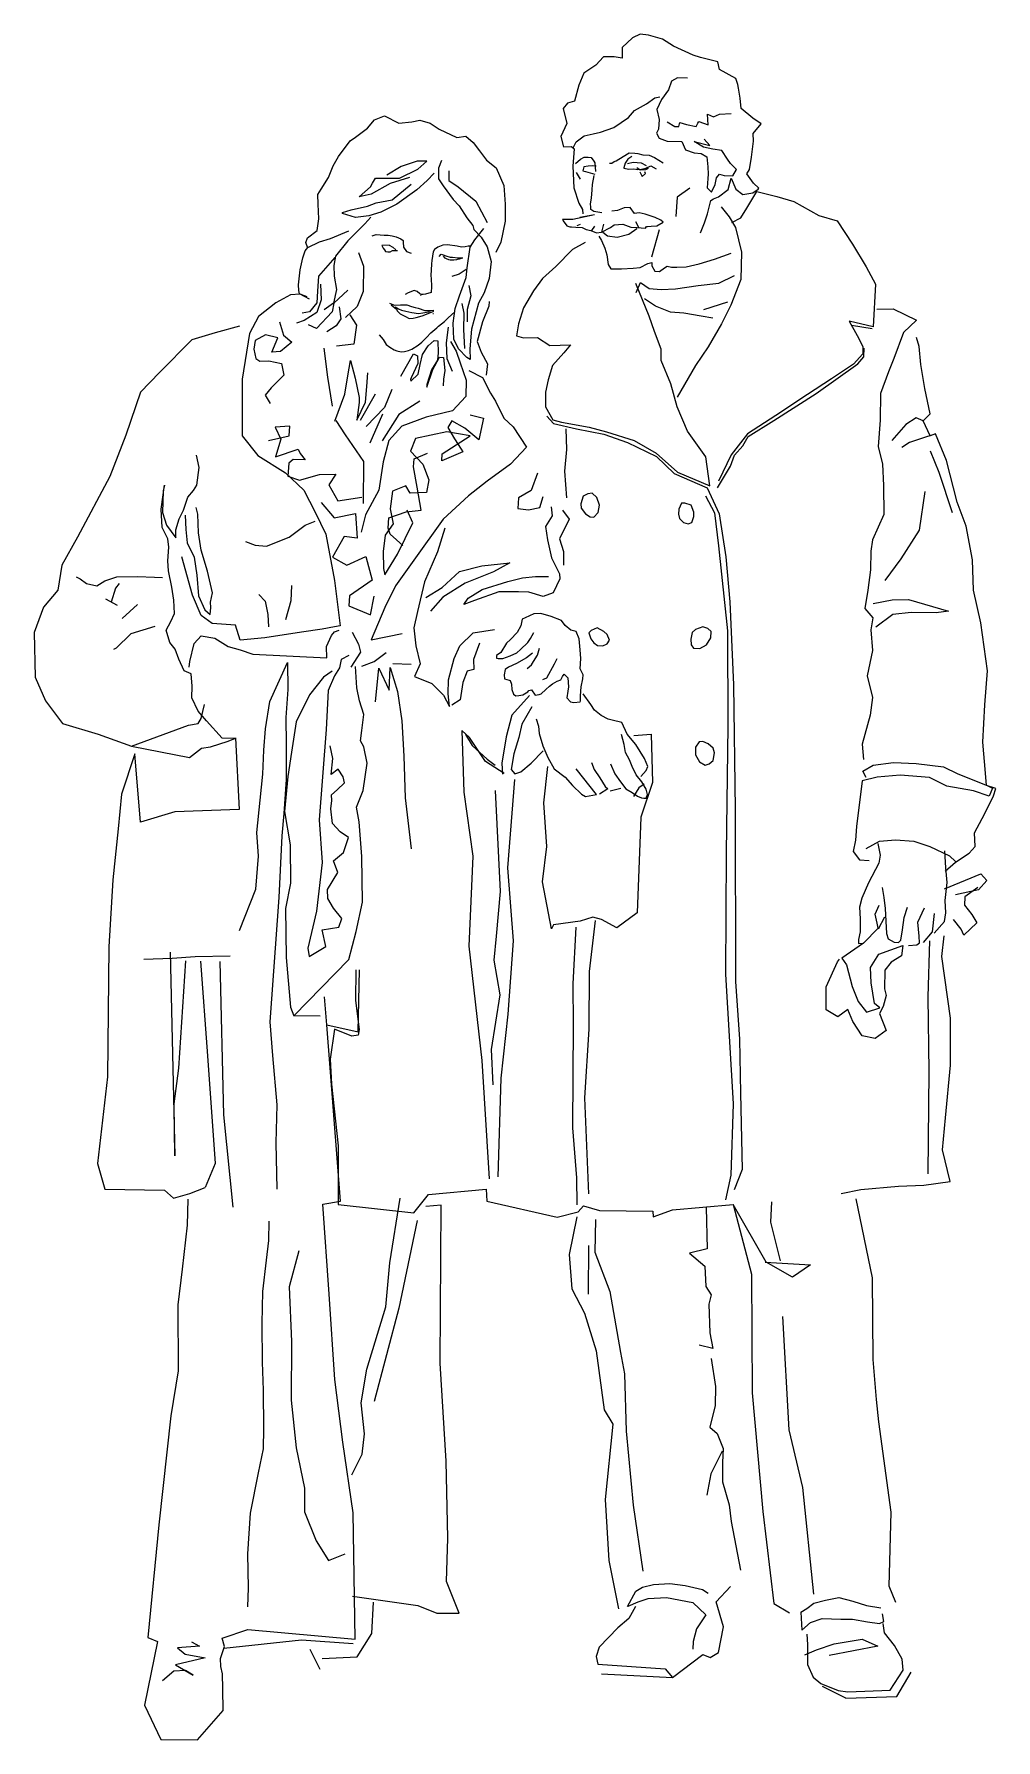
# Model space of a CAD drawing. Header units: millimetres. Extents: x -1578.88 to -1577.83, y 1777.81 to 1779.68.
import ezdxf

# ---------------------------------------------------------------- set-up
doc = ezdxf.new("R2010")
doc.units = ezdxf.units.MM
doc.header["$LTSCALE"] = 10
doc.layers.add('Humanos', color=2, linetype='Continuous')

msp = doc.modelspace()

# ---------------------------------------------------------------- linework, layer by layer
at = {"layer": 'Humanos'}
for p, q in [((-1578.2157, 1779.6809), (-1578.2242, 1779.6768)), ((-1578.2065, 1779.6796), (-1578.2157, 1779.6809)), ((-1578.1914, 1779.6754), (-1578.2065, 1779.6796)), ((-1578.2242, 1779.6768), (-1578.2355, 1779.6663)), ((-1578.2355, 1779.6663), (-1578.2355, 1779.6546)), ((-1578.1792, 1779.6679), (-1578.1914, 1779.6754)), ((-1578.1576, 1779.6579), (-1578.1792, 1779.6679)), ((-1578.2643, 1779.647), (-1578.2774, 1779.6382)), ((-1578.2561, 1779.6561), (-1578.2643, 1779.647)), ((-1578.2442, 1779.656), (-1578.2561, 1779.6561)), ((-1578.2355, 1779.6546), (-1578.2442, 1779.656)), ((-1578.1495, 1779.6553), (-1578.1576, 1779.6579)), ((-1578.1305, 1779.6506), (-1578.1495, 1779.6553)), ((-1578.1289, 1779.642), (-1578.1305, 1779.6506)), ((-1578.111, 1779.6324), (-1578.1289, 1779.642)), ((-1578.283, 1779.625), (-1578.2876, 1779.6074)), ((-1578.2774, 1779.6382), (-1578.283, 1779.625)), ((-1578.1816, 1779.6294), (-1578.1849, 1779.62)), ((-1578.1749, 1779.6329), (-1578.1816, 1779.6294)), ((-1578.1638, 1779.6328), (-1578.1749, 1779.6329)), ((-1578.1089, 1779.6257), (-1578.111, 1779.6324)), ((-1578.108, 1779.6215), (-1578.1089, 1779.6257)), ((-1578.2956, 1779.6051), (-1578.3002, 1779.5994)), ((-1578.2876, 1779.6074), (-1578.2956, 1779.6051)), ((-1578.2221, 1779.5971), (-1578.2089, 1779.6045)), ((-1578.2089, 1779.6045), (-1578.1998, 1779.6112)), ((-1578.1998, 1779.6112), (-1578.1944, 1779.6121)), ((-1578.1923, 1779.6091), (-1578.1974, 1779.5984)), ((-1578.1849, 1779.62), (-1578.1923, 1779.6091)), ((-1578.1062, 1779.6109), (-1578.108, 1779.6215)), ((-1578.1051, 1779.5993), (-1578.1062, 1779.6109)), ((-1578.5146, 1779.5779), (-1578.5071, 1779.587)), ((-1578.5071, 1779.587), (-1578.496, 1779.5912)), ((-1578.496, 1779.5912), (-1578.4802, 1779.5834)), ((-1578.4802, 1779.5834), (-1578.466, 1779.5848)), ((-1578.466, 1779.5848), (-1578.4574, 1779.5865)), ((-1578.4574, 1779.5865), (-1578.4461, 1779.5833)), ((-1578.3002, 1779.5994), (-1578.2962, 1779.5828)), ((-1578.2447, 1779.5786), (-1578.2284, 1779.5894)), ((-1578.2284, 1779.5894), (-1578.2221, 1779.5971)), ((-1578.1974, 1779.5984), (-1578.1949, 1779.5873)), ((-1578.1949, 1779.5873), (-1578.1956, 1779.5767)), ((-1578.1861, 1779.5846), (-1578.1779, 1779.5795)), ((-1578.1526, 1779.5833), (-1578.1515, 1779.5851)), ((-1578.1515, 1779.5851), (-1578.1414, 1779.5814)), ((-1578.142, 1779.593), (-1578.1356, 1779.5903)), ((-1578.1414, 1779.5814), (-1578.142, 1779.593)), ((-1578.1356, 1779.5903), (-1578.1289, 1779.5932)), ((-1578.1289, 1779.5932), (-1578.116, 1779.5938)), ((-1578.0922, 1779.5888), (-1578.1051, 1779.5993)), ((-1578.0832, 1779.5824), (-1578.0922, 1779.5888)), ((-1578.5337, 1779.564), (-1578.5277, 1779.568)), ((-1578.5277, 1779.568), (-1578.5146, 1779.5779)), ((-1578.4461, 1779.5833), (-1578.4359, 1779.5769)), ((-1578.4359, 1779.5769), (-1578.4168, 1779.5675)), ((-1578.4168, 1779.5675), (-1578.407, 1779.5692)), ((-1578.407, 1779.5692), (-1578.3987, 1779.5622)), ((-1578.2962, 1779.5828), (-1578.3029, 1779.5688)), ((-1578.3029, 1779.5688), (-1578.2999, 1779.5573)), ((-1578.286, 1779.5629), (-1578.277, 1779.5696)), ((-1578.277, 1779.5696), (-1578.2672, 1779.5718)), ((-1578.2672, 1779.5718), (-1578.2593, 1779.5735)), ((-1578.2593, 1779.5735), (-1578.2447, 1779.5786)), ((-1578.1956, 1779.5767), (-1578.1979, 1779.5723)), ((-1578.1979, 1779.5723), (-1578.1951, 1779.5668)), ((-1578.1951, 1779.5668), (-1578.1863, 1779.5635)), ((-1578.1779, 1779.5795), (-1578.1735, 1779.5798)), ((-1578.1735, 1779.5798), (-1578.1725, 1779.5841)), ((-1578.1725, 1779.5841), (-1578.1649, 1779.582)), ((-1578.1649, 1779.582), (-1578.1544, 1779.5795)), ((-1578.1544, 1779.5795), (-1578.1526, 1779.5833)), ((-1578.0919, 1779.572), (-1578.0832, 1779.5824)), ((-1578.0915, 1779.5634), (-1578.0919, 1779.572)), ((-1578.5465, 1779.5466), (-1578.5337, 1779.564)), ((-1578.3987, 1779.5622), (-1578.392, 1779.5531)), ((-1578.392, 1779.5531), (-1578.3841, 1779.5429)), ((-1578.2999, 1779.5573), (-1578.2912, 1779.5577)), ((-1578.2912, 1779.5577), (-1578.2881, 1779.5552)), ((-1578.2881, 1779.5552), (-1578.2896, 1779.536)), ((-1578.2887, 1779.5571), (-1578.286, 1779.5629)), ((-1578.2344, 1779.5468), (-1578.2277, 1779.5508)), ((-1578.2277, 1779.5508), (-1578.2215, 1779.5506)), ((-1578.2215, 1779.5506), (-1578.2185, 1779.5501)), ((-1578.2185, 1779.5501), (-1578.2128, 1779.5486)), ((-1578.2128, 1779.5486), (-1578.206, 1779.5482)), ((-1578.206, 1779.5482), (-1578.2002, 1779.5455)), ((-1578.1863, 1779.5635), (-1578.1702, 1779.5631)), ((-1578.1702, 1779.5631), (-1578.166, 1779.554)), ((-1578.166, 1779.554), (-1578.1566, 1779.5507)), ((-1578.1566, 1779.5507), (-1578.1491, 1779.5499)), ((-1578.1565, 1779.5631), (-1578.1395, 1779.559)), ((-1578.1463, 1779.5569), (-1578.1565, 1779.5631)), ((-1578.1491, 1779.5499), (-1578.1428, 1779.5465)), ((-1578.1363, 1779.5549), (-1578.1463, 1779.5569)), ((-1578.1395, 1779.559), (-1578.1455, 1779.5656)), ((-1578.1263, 1779.5535), (-1578.1363, 1779.5549)), ((-1578.1202, 1779.5439), (-1578.1263, 1779.5535)), ((-1578.0938, 1779.5459), (-1578.0915, 1779.5634)), ((-1578.5572, 1779.5238), (-1578.5521, 1779.5364)), ((-1578.5521, 1779.5364), (-1578.5465, 1779.5466)), ((-1578.4778, 1779.5357), (-1578.4934, 1779.5263)), ((-1578.4797, 1779.5232), (-1578.4596, 1779.5329)), ((-1578.4601, 1779.5416), (-1578.4778, 1779.5357)), ((-1578.4496, 1779.5416), (-1578.4601, 1779.5416)), ((-1578.4596, 1779.5329), (-1578.4496, 1779.5416)), ((-1578.4336, 1779.5424), (-1578.4369, 1779.5341)), ((-1578.4369, 1779.5341), (-1578.4368, 1779.5224)), ((-1578.4256, 1779.5309), (-1578.4256, 1779.5205)), ((-1578.3841, 1779.5429), (-1578.3737, 1779.5343)), ((-1578.3737, 1779.5343), (-1578.3653, 1779.5149)), ((-1578.2896, 1779.536), (-1578.2884, 1779.5126)), ((-1578.2866, 1779.5392), (-1578.2813, 1779.5439)), ((-1578.2861, 1779.5293), (-1578.2815, 1779.5221)), ((-1578.2813, 1779.5439), (-1578.277, 1779.5459)), ((-1578.2777, 1779.5354), (-1578.2787, 1779.5309)), ((-1578.2787, 1779.5309), (-1578.2757, 1779.5305)), ((-1578.2728, 1779.5362), (-1578.2777, 1779.5354)), ((-1578.277, 1779.5459), (-1578.2728, 1779.5461)), ((-1578.2757, 1779.5305), (-1578.2707, 1779.5289)), ((-1578.2728, 1779.5461), (-1578.2696, 1779.5457)), ((-1578.2679, 1779.5364), (-1578.2728, 1779.5362)), ((-1578.2707, 1779.5289), (-1578.2656, 1779.5273)), ((-1578.2696, 1779.5457), (-1578.2664, 1779.5415)), ((-1578.2641, 1779.5361), (-1578.2679, 1779.5364)), ((-1578.2664, 1779.5415), (-1578.2656, 1779.5397)), ((-1578.2656, 1779.5397), (-1578.2646, 1779.5304)), ((-1578.2494, 1779.5393), (-1578.247, 1779.5394)), ((-1578.247, 1779.5394), (-1578.2441, 1779.5413)), ((-1578.2441, 1779.5413), (-1578.2422, 1779.5421)), ((-1578.2422, 1779.5421), (-1578.2344, 1779.5468)), ((-1578.2321, 1779.5395), (-1578.2338, 1779.5344)), ((-1578.2338, 1779.5344), (-1578.2338, 1779.5339)), ((-1578.2338, 1779.5339), (-1578.2281, 1779.533)), ((-1578.2293, 1779.544), (-1578.2321, 1779.5395)), ((-1578.2296, 1779.5391), (-1578.2235, 1779.5406)), ((-1578.2251, 1779.5467), (-1578.2293, 1779.544)), ((-1578.2281, 1779.533), (-1578.2231, 1779.5332)), ((-1578.2235, 1779.5406), (-1578.2148, 1779.5398)), ((-1578.2231, 1779.5332), (-1578.2182, 1779.5327)), ((-1578.2195, 1779.5346), (-1578.2157, 1779.5323)), ((-1578.2182, 1779.5327), (-1578.2145, 1779.5329)), ((-1578.2162, 1779.5298), (-1578.2135, 1779.525)), ((-1578.2157, 1779.5323), (-1578.2095, 1779.5327)), ((-1578.2148, 1779.5398), (-1578.2092, 1779.5369)), ((-1578.2145, 1779.5329), (-1578.2095, 1779.5339)), ((-1578.21, 1779.5282), (-1578.2106, 1779.5301)), ((-1578.2095, 1779.5339), (-1578.2042, 1779.5366)), ((-1578.2095, 1779.5327), (-1578.2065, 1779.534)), ((-1578.2042, 1779.5366), (-1578.1984, 1779.5332)), ((-1578.2002, 1779.5455), (-1578.1907, 1779.5398)), ((-1578.1428, 1779.5465), (-1578.1415, 1779.5354)), ((-1578.1415, 1779.5354), (-1578.1411, 1779.5274)), ((-1578.1169, 1779.5391), (-1578.1202, 1779.5439)), ((-1578.1104, 1779.5327), (-1578.1169, 1779.5391)), ((-1578.1143, 1779.5256), (-1578.1104, 1779.5327)), ((-1578.099, 1779.5276), (-1578.0961, 1779.5327)), ((-1578.0961, 1779.5327), (-1578.0938, 1779.5459)), ((-1578.5691, 1779.5051), (-1578.5652, 1779.511)), ((-1578.5652, 1779.511), (-1578.5572, 1779.5238)), ((-1578.5239, 1779.5024), (-1578.5114, 1779.5137)), ((-1578.5114, 1779.5137), (-1578.5091, 1779.5175)), ((-1578.4898, 1779.5173), (-1578.5104, 1779.5056)), ((-1578.5091, 1779.5175), (-1578.5057, 1779.5232)), ((-1578.5057, 1779.5232), (-1578.4982, 1779.523)), ((-1578.4982, 1779.523), (-1578.4797, 1779.5232)), ((-1578.4685, 1779.5238), (-1578.4898, 1779.5173)), ((-1578.4877, 1779.4993), (-1578.4669, 1779.5165)), ((-1578.4604, 1779.5101), (-1578.4825, 1779.4946)), ((-1578.4491, 1779.5205), (-1578.4604, 1779.5101)), ((-1578.4415, 1779.5284), (-1578.4491, 1779.5205)), ((-1578.4368, 1779.5224), (-1578.4315, 1779.5145)), ((-1578.4315, 1779.5145), (-1578.4208, 1779.4997)), ((-1578.4256, 1779.5205), (-1578.4153, 1779.5136)), ((-1578.4153, 1779.5136), (-1578.3959, 1779.4978)), ((-1578.3653, 1779.5149), (-1578.3636, 1779.4944)), ((-1578.2884, 1779.5126), (-1578.2831, 1779.4955)), ((-1578.2693, 1779.5012), (-1578.2685, 1779.5104)), ((-1578.2685, 1779.5104), (-1578.2681, 1779.5161)), ((-1578.2681, 1779.5161), (-1578.2661, 1779.5261)), ((-1578.2135, 1779.525), (-1578.21, 1779.5282)), ((-1578.1614, 1779.5121), (-1578.1752, 1779.5022)), ((-1578.1416, 1779.5225), (-1578.1423, 1779.5125)), ((-1578.1423, 1779.5125), (-1578.1376, 1779.5078)), ((-1578.1411, 1779.5274), (-1578.1416, 1779.5225)), ((-1578.1376, 1779.5078), (-1578.1336, 1779.516)), ((-1578.1336, 1779.516), (-1578.1322, 1779.5235)), ((-1578.1322, 1779.5235), (-1578.1287, 1779.5274)), ((-1578.1299, 1779.5025), (-1578.1192, 1779.5105)), ((-1578.1287, 1779.5274), (-1578.1237, 1779.5258)), ((-1578.1237, 1779.5258), (-1578.1143, 1779.5256)), ((-1578.1192, 1779.5105), (-1578.1161, 1779.523)), ((-1578.1161, 1779.523), (-1578.1111, 1779.5109)), ((-1578.1111, 1779.5109), (-1578.1034, 1779.5051)), ((-1578.0916, 1779.5176), (-1578.099, 1779.5276)), ((-1578.0923, 1779.5069), (-1578.0863, 1779.5109)), ((-1578.0859, 1779.5122), (-1578.0916, 1779.5176)), ((-1578.0863, 1779.5109), (-1578.0859, 1779.5122)), ((-1578.5686, 1779.4947), (-1578.5691, 1779.5051)), ((-1578.5678, 1779.4786), (-1578.5686, 1779.4947)), ((-1578.5324, 1779.4884), (-1578.5147, 1779.4925)), ((-1578.5104, 1779.5056), (-1578.5239, 1779.5024)), ((-1578.5147, 1779.4925), (-1578.505, 1779.496)), ((-1578.505, 1779.496), (-1578.4877, 1779.4993)), ((-1578.4825, 1779.4946), (-1578.5001, 1779.4858)), ((-1578.4208, 1779.4997), (-1578.4143, 1779.4926)), ((-1578.4143, 1779.4926), (-1578.4056, 1779.4794)), ((-1578.3959, 1779.4978), (-1578.3836, 1779.4743)), ((-1578.3636, 1779.4944), (-1578.3639, 1779.4759)), ((-1578.2831, 1779.4955), (-1578.2791, 1779.4888)), ((-1578.2702, 1779.4949), (-1578.2693, 1779.5012)), ((-1578.27, 1779.4912), (-1578.2702, 1779.4949)), ((-1578.2699, 1779.4887), (-1578.27, 1779.4912)), ((-1578.1752, 1779.5022), (-1578.1766, 1779.4811)), ((-1578.1421, 1779.4841), (-1578.1394, 1779.4941)), ((-1578.1394, 1779.4941), (-1578.1384, 1779.4984)), ((-1578.1384, 1779.4984), (-1578.1353, 1779.5005)), ((-1578.1353, 1779.5005), (-1578.1299, 1779.5025)), ((-1578.1269, 1779.4915), (-1578.1182, 1779.4808)), ((-1578.1034, 1779.5051), (-1578.0923, 1779.5069)), ((-1578.0989, 1779.49), (-1578.0881, 1779.5084)), ((-1578.0881, 1779.5084), (-1578.0661, 1779.5028)), ((-1578.0661, 1779.5028), (-1578.0473, 1779.4975)), ((-1578.0473, 1779.4975), (-1578.0199, 1779.4821)), ((-1578.5696, 1779.4655), (-1578.5678, 1779.4786)), ((-1578.5421, 1779.4854), (-1578.5324, 1779.4884)), ((-1578.5421, 1779.4842), (-1578.5421, 1779.4854)), ((-1578.5277, 1779.48), (-1578.5421, 1779.4842)), ((-1578.5175, 1779.473), (-1578.5363, 1779.4542)), ((-1578.513, 1779.4819), (-1578.5277, 1779.48)), ((-1578.5109, 1779.4803), (-1578.5175, 1779.473)), ((-1578.5001, 1779.4858), (-1578.513, 1779.4819)), ((-1578.4056, 1779.4794), (-1578.399, 1779.4711)), ((-1578.3639, 1779.4759), (-1578.3684, 1779.4528)), ((-1578.3008, 1779.4778), (-1578.3002, 1779.4761)), ((-1578.2897, 1779.4778), (-1578.3008, 1779.4778)), ((-1578.3002, 1779.4761), (-1578.2962, 1779.4706)), ((-1578.2659, 1779.4828), (-1578.2897, 1779.4778)), ((-1578.2659, 1779.4828), (-1578.2818, 1779.48)), ((-1578.2791, 1779.4888), (-1578.2788, 1779.4839)), ((-1578.2666, 1779.4864), (-1578.2699, 1779.4887)), ((-1578.2578, 1779.4849), (-1578.2666, 1779.4864)), ((-1578.256, 1779.4726), (-1578.258, 1779.4639)), ((-1578.2406, 1779.4877), (-1578.2468, 1779.4867)), ((-1578.2443, 1779.472), (-1578.2349, 1779.4725)), ((-1578.2334, 1779.4906), (-1578.2406, 1779.4877)), ((-1578.2349, 1779.4725), (-1578.2261, 1779.4692)), ((-1578.2267, 1779.4909), (-1578.2334, 1779.4906)), ((-1578.2219, 1779.4843), (-1578.2267, 1779.4909)), ((-1578.217, 1779.4852), (-1578.2219, 1779.4843)), ((-1578.2209, 1779.4756), (-1578.2174, 1779.4684)), ((-1578.2102, 1779.4836), (-1578.217, 1779.4852)), ((-1578.1994, 1779.4799), (-1578.2102, 1779.4836)), ((-1578.1931, 1779.4771), (-1578.1994, 1779.4799)), ((-1578.1977, 1779.4706), (-1578.1905, 1779.4747)), ((-1578.1905, 1779.4747), (-1578.1931, 1779.4771)), ((-1578.1497, 1779.4631), (-1578.1453, 1779.474)), ((-1578.1453, 1779.474), (-1578.1421, 1779.4841)), ((-1578.1182, 1779.4808), (-1578.1114, 1779.4688)), ((-1578.1154, 1779.4743), (-1578.1053, 1779.4797)), ((-1578.1053, 1779.4797), (-1578.0989, 1779.49)), ((-1578.0199, 1779.4821), (-1577.9998, 1779.4764)), ((-1577.9998, 1779.4764), (-1577.983, 1779.4505)), ((-1578.582, 1779.4524), (-1578.5804, 1779.4575)), ((-1578.5804, 1779.4575), (-1578.5696, 1779.4655)), ((-1578.5672, 1779.4532), (-1578.555, 1779.457)), ((-1578.555, 1779.457), (-1578.5349, 1779.4654)), ((-1578.5363, 1779.4542), (-1578.5496, 1779.4375)), ((-1578.5094, 1779.4598), (-1578.505, 1779.4613)), ((-1578.505, 1779.4613), (-1578.5007, 1779.461)), ((-1578.5007, 1779.461), (-1578.4963, 1779.4605)), ((-1578.4963, 1779.4605), (-1578.4919, 1779.4607)), ((-1578.4919, 1779.4607), (-1578.4876, 1779.4597)), ((-1578.4876, 1779.4597), (-1578.4831, 1779.4587)), ((-1578.4831, 1779.4587), (-1578.4781, 1779.4565)), ((-1578.4781, 1779.4565), (-1578.4755, 1779.4548)), ((-1578.4755, 1779.4548), (-1578.4754, 1779.4529)), ((-1578.4021, 1779.4474), (-1578.397, 1779.4556)), ((-1578.399, 1779.4711), (-1578.3981, 1779.4667)), ((-1578.3981, 1779.4667), (-1578.3902, 1779.4584)), ((-1578.397, 1779.4556), (-1578.387, 1779.468)), ((-1578.3902, 1779.4584), (-1578.3835, 1779.4476)), ((-1578.2962, 1779.4706), (-1578.293, 1779.4695)), ((-1578.293, 1779.4695), (-1578.2912, 1779.4696)), ((-1578.2912, 1779.4696), (-1578.2862, 1779.4693)), ((-1578.2862, 1779.4693), (-1578.2793, 1779.469)), ((-1578.2814, 1779.4721), (-1578.2851, 1779.4706)), ((-1578.2793, 1779.469), (-1578.275, 1779.4667)), ((-1578.275, 1779.4667), (-1578.27, 1779.4657)), ((-1578.27, 1779.4657), (-1578.2636, 1779.4631)), ((-1578.2658, 1779.4704), (-1578.2693, 1779.4658)), ((-1578.2636, 1779.4631), (-1578.258, 1779.4639)), ((-1578.261, 1779.4595), (-1578.2583, 1779.4547)), ((-1578.2583, 1779.4547), (-1578.2546, 1779.4462)), ((-1578.258, 1779.4639), (-1578.2484, 1779.4688)), ((-1578.2568, 1779.4639), (-1578.2516, 1779.4599)), ((-1578.2516, 1779.4599), (-1578.2411, 1779.4585)), ((-1578.2484, 1779.4688), (-1578.2443, 1779.472)), ((-1578.2411, 1779.4585), (-1578.2282, 1779.4617)), ((-1578.2282, 1779.4617), (-1578.2193, 1779.4678)), ((-1578.2261, 1779.4692), (-1578.2194, 1779.469)), ((-1578.2194, 1779.469), (-1578.2099, 1779.4682)), ((-1578.2099, 1779.4682), (-1578.2088, 1779.4701)), ((-1578.2088, 1779.4701), (-1578.2076, 1779.4701)), ((-1578.2076, 1779.4701), (-1578.2039, 1779.4703)), ((-1578.2039, 1779.4703), (-1578.1977, 1779.4706)), ((-1578.195, 1779.4665), (-1578.2034, 1779.4364)), ((-1578.1114, 1779.4688), (-1578.1046, 1779.4419)), ((-1578.5885, 1779.4224), (-1578.5854, 1779.4356)), ((-1578.5854, 1779.4356), (-1578.5828, 1779.4432)), ((-1578.5828, 1779.4432), (-1578.5798, 1779.4471)), ((-1578.5798, 1779.4464), (-1578.582, 1779.4524)), ((-1578.5798, 1779.4471), (-1578.5672, 1779.4532)), ((-1578.5503, 1779.4362), (-1578.5683, 1779.4155)), ((-1578.5496, 1779.4375), (-1578.5516, 1779.4274)), ((-1578.5245, 1779.4417), (-1578.5188, 1779.4266)), ((-1578.4908, 1779.4496), (-1578.4989, 1779.4492)), ((-1578.4989, 1779.4492), (-1578.4974, 1779.4463)), ((-1578.4989, 1779.4492), (-1578.4989, 1779.4492)), ((-1578.4974, 1779.4463), (-1578.496, 1779.4444)), ((-1578.496, 1779.4444), (-1578.4947, 1779.4427)), ((-1578.4947, 1779.4427), (-1578.4922, 1779.4421)), ((-1578.4922, 1779.4421), (-1578.4897, 1779.4422)), ((-1578.4908, 1779.4496), (-1578.487, 1779.4473)), ((-1578.4897, 1779.4422), (-1578.4873, 1779.4436)), ((-1578.4873, 1779.4436), (-1578.4848, 1779.4437)), ((-1578.487, 1779.4473), (-1578.4836, 1779.4445)), ((-1578.4848, 1779.4437), (-1578.4818, 1779.4439)), ((-1578.4754, 1779.4529), (-1578.4751, 1779.4474)), ((-1578.4751, 1779.4474), (-1578.4719, 1779.4426)), ((-1578.4719, 1779.4426), (-1578.4668, 1779.4409)), ((-1578.4427, 1779.4422), (-1578.4441, 1779.4329)), ((-1578.441, 1779.4447), (-1578.4427, 1779.4422)), ((-1578.4374, 1779.4474), (-1578.441, 1779.4447)), ((-1578.4319, 1779.4496), (-1578.4374, 1779.4474)), ((-1578.4362, 1779.437), (-1578.4339, 1779.4396)), ((-1578.4339, 1779.4396), (-1578.4315, 1779.439)), ((-1578.427, 1779.4498), (-1578.4319, 1779.4496)), ((-1578.4315, 1779.439), (-1578.4287, 1779.4378)), ((-1578.4294, 1779.4354), (-1578.4314, 1779.4374)), ((-1578.4279, 1779.4345), (-1578.4294, 1779.4354)), ((-1578.4287, 1779.4378), (-1578.4241, 1779.4363)), ((-1578.4164, 1779.4484), (-1578.427, 1779.4498)), ((-1578.4241, 1779.4363), (-1578.4213, 1779.4363)), ((-1578.4213, 1779.4363), (-1578.4154, 1779.4356)), ((-1578.4114, 1779.4474), (-1578.4164, 1779.4484)), ((-1578.4154, 1779.4356), (-1578.4121, 1779.4357)), ((-1578.4121, 1779.435), (-1578.4142, 1779.4343)), ((-1578.4121, 1779.4357), (-1578.4101, 1779.4358)), ((-1578.4077, 1779.4476), (-1578.4114, 1779.4474)), ((-1578.4041, 1779.4485), (-1578.4077, 1779.4476)), ((-1578.4053, 1779.4249), (-1578.4021, 1779.4474)), ((-1578.4021, 1779.4486), (-1578.4041, 1779.4485)), ((-1578.3835, 1779.4476), (-1578.379, 1779.4317)), ((-1578.3684, 1779.4528), (-1578.374, 1779.4414)), ((-1578.29, 1779.4449), (-1578.3081, 1779.4261)), ((-1578.276, 1779.4525), (-1578.29, 1779.4449)), ((-1578.2546, 1779.4462), (-1578.2525, 1779.4388)), ((-1578.2525, 1779.4388), (-1578.2507, 1779.4283)), ((-1578.1345, 1779.4342), (-1578.1162, 1779.4408)), ((-1578.1046, 1779.4419), (-1578.1056, 1779.4121)), ((-1577.983, 1779.4505), (-1577.9681, 1779.426)), ((-1578.5901, 1779.4062), (-1578.5885, 1779.4224)), ((-1578.5516, 1779.4274), (-1578.551, 1779.4156)), ((-1578.5188, 1779.4266), (-1578.5192, 1779.3987)), ((-1578.4448, 1779.4222), (-1578.4451, 1779.4167)), ((-1578.4451, 1779.4167), (-1578.4449, 1779.4123)), ((-1578.4445, 1779.4291), (-1578.4448, 1779.4222)), ((-1578.4441, 1779.4329), (-1578.4445, 1779.4291)), ((-1578.4253, 1779.4335), (-1578.4279, 1779.4345)), ((-1578.4239, 1779.433), (-1578.4253, 1779.4335)), ((-1578.42, 1779.433), (-1578.4239, 1779.433)), ((-1578.4142, 1779.4176), (-1578.4222, 1779.4154)), ((-1578.4172, 1779.4334), (-1578.42, 1779.433)), ((-1578.4156, 1779.4341), (-1578.4172, 1779.4334)), ((-1578.4142, 1779.4343), (-1578.4156, 1779.4341)), ((-1578.4065, 1779.4229), (-1578.4142, 1779.4176)), ((-1578.4066, 1779.4143), (-1578.4053, 1779.4249)), ((-1578.379, 1779.4317), (-1578.3812, 1779.4131)), ((-1578.3081, 1779.4261), (-1578.323, 1779.413)), ((-1578.2507, 1779.4283), (-1578.248, 1779.4235)), ((-1578.248, 1779.4235), (-1578.2362, 1779.4236)), ((-1578.2362, 1779.4236), (-1578.2233, 1779.4242)), ((-1578.2233, 1779.4242), (-1578.2159, 1779.4251)), ((-1578.2159, 1779.4251), (-1578.2074, 1779.4293)), ((-1578.2074, 1779.4293), (-1578.2031, 1779.4307)), ((-1578.2031, 1779.4307), (-1578.2029, 1779.427)), ((-1578.2029, 1779.427), (-1578.1996, 1779.421)), ((-1578.1996, 1779.421), (-1578.1946, 1779.4207)), ((-1578.1946, 1779.4207), (-1578.1892, 1779.4247)), ((-1578.1892, 1779.4247), (-1578.1863, 1779.4266)), ((-1578.1863, 1779.4266), (-1578.1813, 1779.4256)), ((-1578.1813, 1779.4256), (-1578.1756, 1779.4254)), ((-1578.1756, 1779.4254), (-1578.1652, 1779.4259)), ((-1578.1652, 1779.4259), (-1578.151, 1779.4291)), ((-1578.151, 1779.4291), (-1578.1345, 1779.4342)), ((-1577.9681, 1779.426), (-1577.9579, 1779.4067)), ((-1578.5898, 1779.4), (-1578.5901, 1779.4062)), ((-1578.5891, 1779.3964), (-1578.5898, 1779.4)), ((-1578.5695, 1779.3993), (-1578.57, 1779.3862)), ((-1578.5683, 1779.4155), (-1578.5695, 1779.3993)), ((-1578.5661, 1779.4069), (-1578.5652, 1779.3896)), ((-1578.5485, 1779.4009), (-1578.552, 1779.3859)), ((-1578.5361, 1779.4003), (-1578.5514, 1779.3859)), ((-1578.551, 1779.4156), (-1578.5485, 1779.4009)), ((-1578.5192, 1779.3987), (-1578.5258, 1779.3822)), ((-1578.4635, 1779.3997), (-1578.4701, 1779.3974)), ((-1578.4603, 1779.3986), (-1578.4635, 1779.3997)), ((-1578.4571, 1779.3963), (-1578.4603, 1779.3986)), ((-1578.4447, 1779.3978), (-1578.4509, 1779.3959)), ((-1578.4449, 1779.4123), (-1578.4445, 1779.4049)), ((-1578.4445, 1779.4044), (-1578.4447, 1779.3978)), ((-1578.4445, 1779.4049), (-1578.4445, 1779.4044)), ((-1578.4137, 1779.3941), (-1578.4066, 1779.4143)), ((-1578.4036, 1779.4052), (-1578.4013, 1779.3942)), ((-1578.3812, 1779.4131), (-1578.3866, 1779.3974)), ((-1578.3328, 1779.3994), (-1578.3437, 1779.381)), ((-1578.323, 1779.413), (-1578.3328, 1779.3994)), ((-1578.2058, 1779.3719), (-1578.2205, 1779.4076)), ((-1578.22, 1779.3977), (-1578.2156, 1779.4085)), ((-1578.2156, 1779.4085), (-1578.2061, 1779.4021)), ((-1578.2061, 1779.4021), (-1578.1929, 1779.401)), ((-1578.1929, 1779.401), (-1578.1769, 1779.4018)), ((-1578.1769, 1779.4018), (-1578.1523, 1779.4055)), ((-1578.1523, 1779.4055), (-1578.1294, 1779.4079)), ((-1578.1294, 1779.4079), (-1578.1125, 1779.4162)), ((-1578.1056, 1779.4121), (-1578.1165, 1779.3838)), ((-1577.9579, 1779.4067), (-1577.9605, 1779.36)), ((-1578.6151, 1779.3864), (-1578.6342, 1779.3713)), ((-1578.599, 1779.3953), (-1578.6151, 1779.3864)), ((-1578.5884, 1779.3959), (-1578.599, 1779.3953)), ((-1578.5782, 1779.3902), (-1578.5891, 1779.3964)), ((-1578.5808, 1779.3931), (-1578.5884, 1779.3959)), ((-1578.57, 1779.3862), (-1578.5782, 1779.3766)), ((-1578.5652, 1779.3896), (-1578.57, 1779.3757)), ((-1578.552, 1779.3859), (-1578.5622, 1779.3786)), ((-1578.5514, 1779.3859), (-1578.5534, 1779.3766)), ((-1578.5456, 1779.3819), (-1578.5437, 1779.3689)), ((-1578.5258, 1779.3822), (-1578.5388, 1779.3704)), ((-1578.4904, 1779.386), (-1578.4896, 1779.3856)), ((-1578.4896, 1779.3856), (-1578.485, 1779.3837)), ((-1578.4888, 1779.3843), (-1578.4828, 1779.3794)), ((-1578.485, 1779.3837), (-1578.4783, 1779.384)), ((-1578.4841, 1779.382), (-1578.4805, 1779.3797)), ((-1578.4828, 1779.3794), (-1578.4822, 1779.3777)), ((-1578.4805, 1779.3797), (-1578.4773, 1779.3785)), ((-1578.4783, 1779.384), (-1578.4714, 1779.3842)), ((-1578.4701, 1779.3974), (-1578.4732, 1779.3955)), ((-1578.4714, 1779.3842), (-1578.4663, 1779.3823)), ((-1578.4663, 1779.3823), (-1578.4623, 1779.3813)), ((-1578.4623, 1779.3813), (-1578.459, 1779.3804)), ((-1578.459, 1779.3804), (-1578.4517, 1779.378)), ((-1578.4553, 1779.3956), (-1578.4571, 1779.3963)), ((-1578.4558, 1779.3944), (-1578.4564, 1779.3951)), ((-1578.4536, 1779.3955), (-1578.4553, 1779.3956)), ((-1578.4509, 1779.3959), (-1578.4536, 1779.3955)), ((-1578.4208, 1779.364), (-1578.4185, 1779.3802)), ((-1578.4185, 1779.3802), (-1578.4137, 1779.3941)), ((-1578.4113, 1779.3855), (-1578.409, 1779.3752)), ((-1578.4013, 1779.3942), (-1578.4055, 1779.3791)), ((-1578.4055, 1779.3791), (-1578.4054, 1779.3655)), ((-1578.3928, 1779.3859), (-1578.4007, 1779.3576)), ((-1578.3866, 1779.3974), (-1578.3928, 1779.3859)), ((-1578.3815, 1779.3828), (-1578.3887, 1779.3656)), ((-1578.3812, 1779.3878), (-1578.3815, 1779.3828)), ((-1578.3437, 1779.381), (-1578.349, 1779.3634)), ((-1578.1989, 1779.3827), (-1578.211, 1779.3907)), ((-1578.1825, 1779.3761), (-1578.1989, 1779.3827)), ((-1578.146, 1779.3791), (-1578.1197, 1779.3874)), ((-1578.1165, 1779.3838), (-1578.1266, 1779.3635)), ((-1577.9566, 1779.3795), (-1577.9385, 1779.3797)), ((-1577.9385, 1779.3797), (-1577.9131, 1779.3674)), ((-1578.6547, 1779.3609), (-1578.6816, 1779.3533)), ((-1578.6342, 1779.3713), (-1578.6439, 1779.3527)), ((-1578.6111, 1779.3655), (-1578.6066, 1779.3509)), ((-1578.5839, 1779.3669), (-1578.5924, 1779.364)), ((-1578.5782, 1779.3766), (-1578.5861, 1779.3749)), ((-1578.57, 1779.3757), (-1578.5839, 1779.3669)), ((-1578.5704, 1779.3584), (-1578.5793, 1779.3622)), ((-1578.5534, 1779.3766), (-1578.5704, 1779.3584)), ((-1578.549, 1779.3612), (-1578.5591, 1779.3545)), ((-1578.5437, 1779.3689), (-1578.549, 1779.3612)), ((-1578.534, 1779.3731), (-1578.5267, 1779.3618)), ((-1578.5267, 1779.3618), (-1578.5294, 1779.3412)), ((-1578.4822, 1779.3777), (-1578.4788, 1779.3742)), ((-1578.4788, 1779.3742), (-1578.4731, 1779.3715)), ((-1578.4773, 1779.3785), (-1578.4727, 1779.3774)), ((-1578.4731, 1779.3715), (-1578.4689, 1779.3693)), ((-1578.4727, 1779.3774), (-1578.4661, 1779.3758)), ((-1578.4689, 1779.3693), (-1578.4647, 1779.3695)), ((-1578.4661, 1779.3758), (-1578.4586, 1779.3747)), ((-1578.4647, 1779.3695), (-1578.4613, 1779.3701)), ((-1578.4613, 1779.3701), (-1578.4571, 1779.3715)), ((-1578.4586, 1779.3747), (-1578.4538, 1779.3755)), ((-1578.4571, 1779.3715), (-1578.4535, 1779.3723)), ((-1578.4538, 1779.3755), (-1578.4457, 1779.3767)), ((-1578.4535, 1779.3723), (-1578.4419, 1779.3772)), ((-1578.4517, 1779.378), (-1578.4471, 1779.3779)), ((-1578.4471, 1779.3779), (-1578.4419, 1779.3784)), ((-1578.443, 1779.3747), (-1578.4424, 1779.3748)), ((-1578.4385, 1779.3589), (-1578.4368, 1779.3607)), ((-1578.4368, 1779.3607), (-1578.4301, 1779.366)), ((-1578.4301, 1779.366), (-1578.4261, 1779.3699)), ((-1578.4261, 1779.3699), (-1578.419, 1779.3765)), ((-1578.42, 1779.3467), (-1578.4208, 1779.364)), ((-1578.409, 1779.3752), (-1578.4094, 1779.3572)), ((-1578.3887, 1779.3656), (-1578.3943, 1779.3438)), ((-1578.349, 1779.3634), (-1578.3513, 1779.3502)), ((-1578.2, 1779.3548), (-1578.2058, 1779.3719)), ((-1578.1681, 1779.375), (-1578.1825, 1779.3761)), ((-1578.1488, 1779.3716), (-1578.1681, 1779.375)), ((-1578.1363, 1779.3697), (-1578.1488, 1779.3716)), ((-1578.1266, 1779.3635), (-1578.1414, 1779.338)), ((-1577.9868, 1779.3661), (-1577.9779, 1779.3505)), ((-1577.9605, 1779.36), (-1577.9868, 1779.3661)), ((-1577.9842, 1779.362), (-1577.9617, 1779.3582)), ((-1577.9131, 1779.3674), (-1577.9273, 1779.3537)), ((-1578.7072, 1779.3458), (-1578.7425, 1779.3101)), ((-1578.6816, 1779.3533), (-1578.7072, 1779.3458)), ((-1578.6439, 1779.3527), (-1578.6518, 1779.3028)), ((-1578.6378, 1779.3451), (-1578.6393, 1779.3356)), ((-1578.6265, 1779.3511), (-1578.6378, 1779.3451)), ((-1578.6127, 1779.3481), (-1578.6265, 1779.3511)), ((-1578.6193, 1779.3324), (-1578.6127, 1779.3481)), ((-1578.5976, 1779.3434), (-1578.61, 1779.3329)), ((-1578.6066, 1779.3509), (-1578.5976, 1779.3434)), ((-1578.5019, 1779.3512), (-1578.4974, 1779.346)), ((-1578.4974, 1779.346), (-1578.4941, 1779.3406)), ((-1578.4592, 1779.3398), (-1578.455, 1779.3432)), ((-1578.455, 1779.3432), (-1578.4498, 1779.3484)), ((-1578.4498, 1779.3484), (-1578.4451, 1779.3536)), ((-1578.4481, 1779.3391), (-1578.4415, 1779.3451)), ((-1578.4451, 1779.3536), (-1578.4385, 1779.3589)), ((-1578.4415, 1779.3451), (-1578.4377, 1779.3446)), ((-1578.4377, 1779.3446), (-1578.4371, 1779.3317)), ((-1578.4261, 1779.3595), (-1578.4284, 1779.3426)), ((-1578.4284, 1779.3426), (-1578.4276, 1779.3253)), ((-1578.4236, 1779.3441), (-1578.4173, 1779.3332)), ((-1578.415, 1779.3358), (-1578.42, 1779.3467)), ((-1578.4094, 1779.3572), (-1578.4083, 1779.3362)), ((-1578.4007, 1779.3576), (-1578.4026, 1779.3359)), ((-1578.3943, 1779.3438), (-1578.39, 1779.3321)), ((-1578.3513, 1779.3502), (-1578.3438, 1779.3481)), ((-1578.3438, 1779.3481), (-1578.3284, 1779.3483)), ((-1578.3284, 1779.3483), (-1578.3149, 1779.3396)), ((-1578.1928, 1779.3354), (-1578.2, 1779.3548)), ((-1577.9779, 1779.3505), (-1577.9718, 1779.3384)), ((-1577.9273, 1779.3537), (-1577.9377, 1779.3253)), ((-1577.9099, 1779.3385), (-1577.9129, 1779.3483)), ((-1578.6393, 1779.3356), (-1578.6368, 1779.3253)), ((-1578.6368, 1779.3253), (-1578.6324, 1779.3224)), ((-1578.6324, 1779.3224), (-1578.6226, 1779.3229)), ((-1578.6226, 1779.3229), (-1578.6088, 1779.3198)), ((-1578.61, 1779.3329), (-1578.6193, 1779.3324)), ((-1578.5626, 1779.3365), (-1578.5585, 1779.305)), ((-1578.5294, 1779.3412), (-1578.5484, 1779.339)), ((-1578.5363, 1779.3062), (-1578.5334, 1779.3231)), ((-1578.5334, 1779.3231), (-1578.528, 1779.3036)), ((-1578.4941, 1779.3406), (-1578.4901, 1779.3377)), ((-1578.4901, 1779.3377), (-1578.4855, 1779.3347)), ((-1578.4855, 1779.3347), (-1578.4825, 1779.3336)), ((-1578.4825, 1779.3336), (-1578.4777, 1779.3328)), ((-1578.4779, 1779.3061), (-1578.4643, 1779.3303)), ((-1578.4777, 1779.3328), (-1578.474, 1779.3329)), ((-1578.474, 1779.3329), (-1578.4696, 1779.334)), ((-1578.4696, 1779.334), (-1578.466, 1779.3357)), ((-1578.466, 1779.3357), (-1578.4592, 1779.3398)), ((-1578.4643, 1779.3303), (-1578.4599, 1779.3281)), ((-1578.4599, 1779.3281), (-1578.4595, 1779.3199)), ((-1578.4569, 1779.3188), (-1578.4543, 1779.3296)), ((-1578.4543, 1779.3296), (-1578.4481, 1779.3391)), ((-1578.4379, 1779.3235), (-1578.4443, 1779.3128)), ((-1578.4408, 1779.3172), (-1578.4356, 1779.3268)), ((-1578.4371, 1779.3317), (-1578.4379, 1779.3235)), ((-1578.4356, 1779.3268), (-1578.4313, 1779.3263)), ((-1578.4313, 1779.3263), (-1578.4299, 1779.3122)), ((-1578.4276, 1779.3253), (-1578.4219, 1779.3114)), ((-1578.4173, 1779.3332), (-1578.413, 1779.3205)), ((-1578.4059, 1779.3264), (-1578.415, 1779.3358)), ((-1578.402, 1779.3241), (-1578.4059, 1779.3264)), ((-1578.4026, 1779.3359), (-1578.402, 1779.3241)), ((-1578.39, 1779.3321), (-1578.3832, 1779.3196)), ((-1578.3149, 1779.3396), (-1578.2921, 1779.3403)), ((-1578.2996, 1779.3317), (-1578.312, 1779.3175)), ((-1578.2921, 1779.3403), (-1578.2996, 1779.3317)), ((-1578.1927, 1779.323), (-1578.1928, 1779.3354)), ((-1578.1822, 1779.2975), (-1578.1927, 1779.323)), ((-1578.1414, 1779.338), (-1578.1553, 1779.3175)), ((-1577.9719, 1779.3304), (-1577.982, 1779.3193)), ((-1577.9771, 1779.3196), (-1577.9706, 1779.3273)), ((-1577.9718, 1779.3384), (-1577.9719, 1779.3304)), ((-1577.9706, 1779.3273), (-1577.9705, 1779.3367)), ((-1577.9377, 1779.3253), (-1577.9437, 1779.3108)), ((-1577.9082, 1779.3188), (-1577.9099, 1779.3385)), ((-1578.7425, 1779.3101), (-1578.7632, 1779.2885)), ((-1578.6062, 1779.3071), (-1578.6203, 1779.2932)), ((-1578.6088, 1779.3198), (-1578.6062, 1779.3071)), ((-1578.5585, 1779.305), (-1578.5532, 1779.2731)), ((-1578.5395, 1779.2862), (-1578.5363, 1779.3062)), ((-1578.5152, 1779.2948), (-1578.5142, 1779.3098)), ((-1578.4666, 1779.3042), (-1578.4673, 1779.3022)), ((-1578.4672, 1779.3005), (-1578.4589, 1779.3083)), ((-1578.4595, 1779.3199), (-1578.4666, 1779.3042)), ((-1578.4589, 1779.3083), (-1578.4569, 1779.3188)), ((-1578.4443, 1779.3128), (-1578.4496, 1779.2969)), ((-1578.4495, 1779.2939), (-1578.443, 1779.3134)), ((-1578.443, 1779.3134), (-1578.4408, 1779.3172)), ((-1578.4299, 1779.3122), (-1578.4314, 1779.3028)), ((-1578.413, 1779.3205), (-1578.4065, 1779.3016)), ((-1578.4034, 1779.3123), (-1578.3886, 1779.3044)), ((-1578.3886, 1779.3044), (-1578.3798, 1779.2875)), ((-1578.3832, 1779.3196), (-1578.3845, 1779.3071)), ((-1578.312, 1779.3175), (-1578.3167, 1779.3019)), ((-1578.1553, 1779.3175), (-1578.1753, 1779.283)), ((-1578.023, 1779.287), (-1577.9771, 1779.3196)), ((-1577.982, 1779.3193), (-1578.006, 1779.3032)), ((-1577.9437, 1779.3108), (-1577.9524, 1779.2868)), ((-1577.9039, 1779.2923), (-1577.9082, 1779.3188)), ((-1578.7632, 1779.2885), (-1578.7794, 1779.2413)), ((-1578.6518, 1779.3028), (-1578.652, 1779.2676)), ((-1578.6203, 1779.2932), (-1578.6268, 1779.285)), ((-1578.5504, 1779.2566), (-1578.5395, 1779.2862)), ((-1578.528, 1779.3036), (-1578.5239, 1779.2827)), ((-1578.5061, 1779.2861), (-1578.5227, 1779.2573)), ((-1578.5168, 1779.2774), (-1578.5152, 1779.2948)), ((-1578.4878, 1779.2913), (-1578.4961, 1779.2717)), ((-1578.4673, 1779.3022), (-1578.4672, 1779.3005)), ((-1578.4496, 1779.2969), (-1578.4495, 1779.2939)), ((-1578.4314, 1779.3028), (-1578.4315, 1779.2954)), ((-1578.4065, 1779.3016), (-1578.4069, 1779.2837)), ((-1578.3798, 1779.2875), (-1578.3744, 1779.2784)), ((-1578.3167, 1779.3019), (-1578.3197, 1779.2886)), ((-1578.3197, 1779.2886), (-1578.3196, 1779.2725)), ((-1578.1753, 1779.2724), (-1578.1822, 1779.2975)), ((-1578.0693, 1779.2574), (-1578.023, 1779.287)), ((-1578.0323, 1779.2858), (-1578.0671, 1779.263)), ((-1578.006, 1779.3032), (-1578.0323, 1779.2858)), ((-1577.9524, 1779.2868), (-1577.9529, 1779.2576)), ((-1577.8981, 1779.2648), (-1577.9039, 1779.2923)), ((-1578.652, 1779.2676), (-1578.6518, 1779.2404)), ((-1578.6268, 1779.285), (-1578.6214, 1779.2759)), ((-1578.5264, 1779.2578), (-1578.5168, 1779.2774)), ((-1578.5237, 1779.2771), (-1578.5264, 1779.2578)), ((-1578.5239, 1779.2827), (-1578.5237, 1779.2771)), ((-1578.4961, 1779.2717), (-1578.5161, 1779.2509)), ((-1578.4574, 1779.2787), (-1578.4802, 1779.2639)), ((-1578.4215, 1779.2681), (-1578.4503, 1779.261)), ((-1578.4069, 1779.2837), (-1578.4215, 1779.2681)), ((-1578.3744, 1779.2784), (-1578.3653, 1779.2598)), ((-1578.3196, 1779.2725), (-1578.3115, 1779.2581)), ((-1578.164, 1779.2457), (-1578.1753, 1779.2724)), ((-1578.5996, 1779.251), (-1578.6157, 1779.2501)), ((-1578.6157, 1779.2501), (-1578.6095, 1779.2368)), ((-1578.6003, 1779.2405), (-1578.5996, 1779.251)), ((-1578.5492, 1779.2572), (-1578.5392, 1779.2416)), ((-1578.4982, 1779.2642), (-1578.512, 1779.2326)), ((-1578.4802, 1779.2639), (-1578.4985, 1779.235)), ((-1578.477, 1779.251), (-1578.4911, 1779.2354)), ((-1578.4503, 1779.261), (-1578.477, 1779.251)), ((-1578.4222, 1779.2569), (-1578.4267, 1779.2498)), ((-1578.4267, 1779.2498), (-1578.4194, 1779.2372)), ((-1578.4081, 1779.249), (-1578.4222, 1779.2569)), ((-1578.3926, 1779.2361), (-1578.4081, 1779.249)), ((-1578.4021, 1779.2634), (-1578.3876, 1779.2599)), ((-1578.3876, 1779.2599), (-1578.3926, 1779.2361)), ((-1578.3653, 1779.2598), (-1578.355, 1779.2504)), ((-1578.355, 1779.2504), (-1578.3402, 1779.2282)), ((-1578.3179, 1779.2622), (-1578.3106, 1779.2539)), ((-1578.3115, 1779.2581), (-1578.302, 1779.2556)), ((-1578.3106, 1779.2539), (-1578.2855, 1779.2483)), ((-1578.302, 1779.2556), (-1578.2715, 1779.2502)), ((-1578.2974, 1779.2484), (-1578.2967, 1779.2254)), ((-1578.2855, 1779.2483), (-1578.2555, 1779.2423)), ((-1578.2715, 1779.2502), (-1578.2526, 1779.245)), ((-1578.0671, 1779.263), (-1578.0983, 1779.2429)), ((-1578.0974, 1779.2399), (-1578.0693, 1779.2574)), ((-1577.9529, 1779.2576), (-1577.9551, 1779.229)), ((-1577.9247, 1779.2529), (-1577.9399, 1779.2355)), ((-1577.9134, 1779.2603), (-1577.9247, 1779.2529)), ((-1577.9058, 1779.257), (-1577.9134, 1779.2603)), ((-1577.9058, 1779.257), (-1577.8981, 1779.2648)), ((-1577.8981, 1779.2406), (-1577.9058, 1779.257)), ((-1578.7794, 1779.2413), (-1578.7969, 1779.1959)), ((-1578.6518, 1779.2404), (-1578.6346, 1779.2189)), ((-1578.6231, 1779.2356), (-1578.6003, 1779.2405)), ((-1578.6095, 1779.2368), (-1578.6153, 1779.2174)), ((-1578.5392, 1779.2416), (-1578.5191, 1779.2124)), ((-1578.4911, 1779.2354), (-1578.4974, 1779.2122)), ((-1578.462, 1779.2376), (-1578.4675, 1779.2237)), ((-1578.4277, 1779.2448), (-1578.462, 1779.2376)), ((-1578.4327, 1779.221), (-1578.4022, 1779.2406)), ((-1578.4022, 1779.2406), (-1578.4277, 1779.2448)), ((-1578.4194, 1779.2372), (-1578.4119, 1779.2258)), ((-1578.2555, 1779.2423), (-1578.2297, 1779.2332)), ((-1578.2526, 1779.245), (-1578.2224, 1779.2353)), ((-1578.2297, 1779.2332), (-1578.198, 1779.218)), ((-1578.2224, 1779.2353), (-1578.1982, 1779.2217)), ((-1578.144, 1779.2177), (-1578.164, 1779.2457)), ((-1578.0983, 1779.2429), (-1578.1162, 1779.2197)), ((-1578.1125, 1779.2193), (-1578.1031, 1779.2297)), ((-1578.1031, 1779.2297), (-1578.0974, 1779.2399)), ((-1577.9207, 1779.2333), (-1577.9291, 1779.2279)), ((-1577.9054, 1779.2385), (-1577.9207, 1779.2333)), ((-1577.895, 1779.2417), (-1577.9054, 1779.2385)), ((-1577.892, 1779.2428), (-1577.8981, 1779.2406)), ((-1577.8801, 1779.2136), (-1577.892, 1779.2428)), ((-1578.6989, 1779.2058), (-1578.702, 1779.2192)), ((-1578.6346, 1779.2189), (-1578.6045, 1779.1999)), ((-1578.6153, 1779.2174), (-1578.5904, 1779.2261)), ((-1578.6008, 1779.2107), (-1578.6018, 1779.1964)), ((-1578.596, 1779.2147), (-1578.6008, 1779.2107)), ((-1578.5829, 1779.2141), (-1578.596, 1779.2147)), ((-1578.5904, 1779.2261), (-1578.5882, 1779.2213)), ((-1578.5882, 1779.2213), (-1578.5829, 1779.2141)), ((-1578.5191, 1779.2124), (-1578.5193, 1779.1664)), ((-1578.4974, 1779.2122), (-1578.502, 1779.1809)), ((-1578.4675, 1779.2237), (-1578.4539, 1779.2095)), ((-1578.4642, 1779.2065), (-1578.4634, 1779.2152)), ((-1578.4634, 1779.2152), (-1578.4488, 1779.2214)), ((-1578.41, 1779.2229), (-1578.433, 1779.213)), ((-1578.433, 1779.213), (-1578.4327, 1779.221)), ((-1578.4119, 1779.2258), (-1578.41, 1779.2229)), ((-1578.3402, 1779.2282), (-1578.3578, 1779.2094)), ((-1578.2967, 1779.2254), (-1578.2987, 1779.2018)), ((-1578.1982, 1779.2217), (-1578.1748, 1779.2006)), ((-1578.198, 1779.218), (-1578.1785, 1779.1992)), ((-1578.1394, 1779.1856), (-1578.144, 1779.2177)), ((-1578.1162, 1779.2197), (-1578.1298, 1779.191)), ((-1578.1168, 1779.2072), (-1578.1125, 1779.2193)), ((-1577.9551, 1779.229), (-1577.9504, 1779.2095)), ((-1577.8979, 1779.224), (-1577.8886, 1779.2007)), ((-1577.8684, 1779.1678), (-1577.8801, 1779.2136)), ((-1578.7969, 1779.1959), (-1578.8325, 1779.1295)), ((-1578.7016, 1779.1864), (-1578.6989, 1779.2058)), ((-1578.6045, 1779.1999), (-1578.5844, 1779.1811)), ((-1578.6018, 1779.1964), (-1578.5892, 1779.192)), ((-1578.5892, 1779.192), (-1578.5672, 1779.1981)), ((-1578.5672, 1779.1981), (-1578.5494, 1779.1985)), ((-1578.5494, 1779.1985), (-1578.5568, 1779.187)), ((-1578.4601, 1779.1842), (-1578.4642, 1779.2065)), ((-1578.4539, 1779.2095), (-1578.4474, 1779.1925)), ((-1578.4474, 1779.1925), (-1578.4499, 1779.1786)), ((-1578.3578, 1779.2094), (-1578.3836, 1779.1908)), ((-1578.3283, 1779.1997), (-1578.3353, 1779.1806)), ((-1578.2987, 1779.2018), (-1578.2965, 1779.1727)), ((-1578.1785, 1779.1992), (-1578.1423, 1779.1837)), ((-1578.1748, 1779.2006), (-1578.1394, 1779.1856)), ((-1578.1312, 1779.1835), (-1578.1168, 1779.2072)), ((-1577.9504, 1779.2095), (-1577.9493, 1779.186)), ((-1577.8886, 1779.2007), (-1577.874, 1779.1564)), ((-1578.7406, 1779.1602), (-1578.737, 1779.1865)), ((-1578.7385, 1779.1803), (-1578.7392, 1779.1565)), ((-1578.737, 1779.1865), (-1578.7385, 1779.1803)), ((-1578.7163, 1779.1589), (-1578.7116, 1779.1735)), ((-1578.7116, 1779.1735), (-1578.7051, 1779.1807)), ((-1578.7051, 1779.1807), (-1578.7016, 1779.1864)), ((-1578.5844, 1779.1811), (-1578.5721, 1779.157)), ((-1578.5568, 1779.187), (-1578.5472, 1779.1694)), ((-1578.5472, 1779.1694), (-1578.5209, 1779.1732)), ((-1578.502, 1779.1809), (-1578.5167, 1779.1541)), ((-1578.4871, 1779.1799), (-1578.4898, 1779.1604)), ((-1578.4725, 1779.1856), (-1578.4871, 1779.1799)), ((-1578.4677, 1779.1777), (-1578.4725, 1779.1856)), ((-1578.4499, 1779.1786), (-1578.4677, 1779.1777)), ((-1578.4556, 1779.1592), (-1578.4601, 1779.1842)), ((-1578.4038, 1779.1747), (-1578.4316, 1779.1492)), ((-1578.3836, 1779.1908), (-1578.4038, 1779.1747)), ((-1578.3353, 1779.1806), (-1578.3493, 1779.1725)), ((-1578.3257, 1779.162), (-1578.3221, 1779.1739)), ((-1578.2781, 1779.1743), (-1578.2808, 1779.1661)), ((-1578.2732, 1779.1771), (-1578.2781, 1779.1743)), ((-1578.2683, 1779.1778), (-1578.2732, 1779.1771)), ((-1578.2631, 1779.1731), (-1578.2683, 1779.1778)), ((-1578.2602, 1779.1646), (-1578.2631, 1779.1731)), ((-1578.1443, 1779.1749), (-1578.1342, 1779.1561)), ((-1578.1423, 1779.1837), (-1578.1292, 1779.1551)), ((-1577.9493, 1779.186), (-1577.9489, 1779.1544)), ((-1577.9037, 1779.1796), (-1577.9102, 1779.1372)), ((-1578.7396, 1779.1399), (-1578.7406, 1779.1602)), ((-1578.7392, 1779.1565), (-1578.7348, 1779.1426)), ((-1578.7208, 1779.1495), (-1578.7163, 1779.1589)), ((-1578.7007, 1779.1547), (-1578.7023, 1779.1621)), ((-1578.6997, 1779.1344), (-1578.7007, 1779.1547)), ((-1578.5721, 1779.157), (-1578.5602, 1779.1328)), ((-1578.5652, 1779.1673), (-1578.5512, 1779.1506)), ((-1578.5512, 1779.1506), (-1578.5279, 1779.1555)), ((-1578.5279, 1779.1555), (-1578.526, 1779.1284)), ((-1578.4912, 1779.1505), (-1578.4723, 1779.1571)), ((-1578.4898, 1779.1604), (-1578.4865, 1779.144)), ((-1578.4723, 1779.1571), (-1578.4556, 1779.1592)), ((-1578.4648, 1779.1451), (-1578.4712, 1779.1589)), ((-1578.3493, 1779.1725), (-1578.3499, 1779.1608)), ((-1578.3499, 1779.1608), (-1578.338, 1779.1595)), ((-1578.338, 1779.1595), (-1578.3257, 1779.162)), ((-1578.3134, 1779.1626), (-1578.3123, 1779.1528)), ((-1578.3008, 1779.1589), (-1578.2936, 1779.1493)), ((-1578.2808, 1779.1661), (-1578.2806, 1779.1611)), ((-1578.2806, 1779.1611), (-1578.2758, 1779.1552)), ((-1578.2758, 1779.1552), (-1578.2707, 1779.1517)), ((-1578.2665, 1779.1514), (-1578.2618, 1779.1566)), ((-1578.2618, 1779.1566), (-1578.2602, 1779.1646)), ((-1578.1733, 1779.1603), (-1578.1738, 1779.1548)), ((-1578.1738, 1779.1548), (-1578.1728, 1779.1499)), ((-1578.1706, 1779.1667), (-1578.1733, 1779.1603)), ((-1578.1669, 1779.1669), (-1578.1706, 1779.1667)), ((-1578.1599, 1779.1647), (-1578.1669, 1779.1669)), ((-1578.1571, 1779.1569), (-1578.1599, 1779.1647)), ((-1578.1568, 1779.152), (-1578.1571, 1779.1569)), ((-1578.1342, 1779.1561), (-1578.1299, 1779.1199)), ((-1578.1292, 1779.1551), (-1578.1219, 1779.1079)), ((-1577.8584, 1779.1416), (-1577.8684, 1779.1678)), ((-1578.7333, 1779.1278), (-1578.7396, 1779.1399)), ((-1578.7348, 1779.1426), (-1578.7247, 1779.1288)), ((-1578.7247, 1779.1288), (-1578.7246, 1779.1374)), ((-1578.7246, 1779.1374), (-1578.7208, 1779.1495)), ((-1578.7143, 1779.1535), (-1578.7135, 1779.138)), ((-1578.7135, 1779.138), (-1578.7121, 1779.1232)), ((-1578.6004, 1779.1296), (-1578.583, 1779.1428)), ((-1578.583, 1779.1428), (-1578.5721, 1779.1471)), ((-1578.5167, 1779.1541), (-1578.5214, 1779.1348)), ((-1578.4865, 1779.144), (-1578.4953, 1779.1317)), ((-1578.4919, 1779.1393), (-1578.4912, 1779.1505)), ((-1578.4896, 1779.1327), (-1578.4919, 1779.1393)), ((-1578.4818, 1779.1108), (-1578.4648, 1779.1451)), ((-1578.4316, 1779.1492), (-1578.464, 1779.1043)), ((-1578.4298, 1779.1394), (-1578.4379, 1779.1135)), ((-1578.3123, 1779.1528), (-1578.3197, 1779.1413)), ((-1578.3197, 1779.1413), (-1578.3172, 1779.1265)), ((-1578.2936, 1779.1493), (-1578.3042, 1779.1277)), ((-1578.2707, 1779.1517), (-1578.2665, 1779.1514)), ((-1578.1728, 1779.1499), (-1578.1683, 1779.1457)), ((-1578.1683, 1779.1457), (-1578.1633, 1779.1442)), ((-1578.1633, 1779.1442), (-1578.159, 1779.1457)), ((-1578.159, 1779.1457), (-1578.1568, 1779.152)), ((-1577.9489, 1779.1544), (-1577.9611, 1779.1265)), ((-1577.9102, 1779.1372), (-1577.9303, 1779.1058)), ((-1577.8516, 1779.1048), (-1577.8584, 1779.1416)), ((-1578.8325, 1779.1295), (-1578.8497, 1779.0989)), ((-1578.7323, 1779.1185), (-1578.7333, 1779.1278)), ((-1578.7333, 1779.1036), (-1578.7323, 1779.1185)), ((-1578.7121, 1779.1232), (-1578.7045, 1779.1075)), ((-1578.6968, 1779.1153), (-1578.6997, 1779.1344)), ((-1578.6484, 1779.1247), (-1578.6376, 1779.1208)), ((-1578.6376, 1779.1208), (-1578.6252, 1779.1196)), ((-1578.6252, 1779.1196), (-1578.6004, 1779.1296)), ((-1578.5602, 1779.1328), (-1578.5509, 1779.0818)), ((-1578.5403, 1779.1301), (-1578.5528, 1779.1077)), ((-1578.526, 1779.1284), (-1578.5403, 1779.1301)), ((-1578.4953, 1779.1317), (-1578.4974, 1779.1137)), ((-1578.4759, 1779.1203), (-1578.4896, 1779.1327)), ((-1578.3172, 1779.1265), (-1578.313, 1779.1069)), ((-1578.3042, 1779.1277), (-1578.2998, 1779.1138)), ((-1578.1299, 1779.1199), (-1578.1202, 1779.0268)), ((-1577.9611, 1779.1265), (-1577.963, 1779.114)), ((-1578.8497, 1779.0989), (-1578.8538, 1779.0715)), ((-1578.7328, 1779.0924), (-1578.7333, 1779.1036)), ((-1578.7062, 1779.066), (-1578.7182, 1779.108)), ((-1578.7045, 1779.1075), (-1578.7016, 1779.0878)), ((-1578.6901, 1779.0921), (-1578.6968, 1779.1153)), ((-1578.5528, 1779.1077), (-1578.5374, 1779.0986)), ((-1578.5374, 1779.0986), (-1578.5164, 1779.1083)), ((-1578.5164, 1779.1083), (-1578.5094, 1779.0822)), ((-1578.4974, 1779.1137), (-1578.4971, 1779.0952)), ((-1578.4955, 1779.0883), (-1578.4818, 1779.1108)), ((-1578.464, 1779.1043), (-1578.4838, 1779.076)), ((-1578.4379, 1779.1135), (-1578.4523, 1779.0806)), ((-1578.3894, 1779.0981), (-1578.3586, 1779.1015)), ((-1578.3586, 1779.1015), (-1578.3766, 1779.0913)), ((-1578.313, 1779.1069), (-1578.3042, 1779.0893)), ((-1578.2998, 1779.1138), (-1578.2997, 1779.0989)), ((-1578.1219, 1779.1079), (-1578.1174, 1779.0586)), ((-1577.963, 1779.114), (-1577.9632, 1779.0937)), ((-1577.9303, 1779.1058), (-1577.9477, 1779.0821)), ((-1577.8506, 1779.0714), (-1577.8516, 1779.1048)), ((-1578.834, 1779.0861), (-1578.8296, 1779.0838)), ((-1578.8296, 1779.0838), (-1578.8225, 1779.0787)), ((-1578.8112, 1779.0761), (-1578.8023, 1779.0815)), ((-1578.8023, 1779.0815), (-1578.7894, 1779.0859)), ((-1578.7894, 1779.0859), (-1578.7666, 1779.0865)), ((-1578.7666, 1779.0865), (-1578.748, 1779.0855)), ((-1578.748, 1779.0855), (-1578.7393, 1779.0854)), ((-1578.7289, 1779.0748), (-1578.7328, 1779.0924)), ((-1578.7016, 1779.0878), (-1578.6999, 1779.0651)), ((-1578.6845, 1779.0683), (-1578.6901, 1779.0921)), ((-1578.5509, 1779.0818), (-1578.5447, 1779.0321)), ((-1578.5094, 1779.0822), (-1578.5345, 1779.0653)), ((-1578.4971, 1779.0952), (-1578.4955, 1779.0883)), ((-1578.4523, 1779.0806), (-1578.4599, 1779.048)), ((-1578.4327, 1779.0742), (-1578.4138, 1779.0919)), ((-1578.4138, 1779.0919), (-1578.3894, 1779.0981)), ((-1578.3766, 1779.0913), (-1578.4077, 1779.0792)), ((-1578.3888, 1779.0722), (-1578.3607, 1779.081)), ((-1578.3607, 1779.081), (-1578.3448, 1779.0848)), ((-1578.3448, 1779.0848), (-1578.3306, 1779.0862)), ((-1578.3306, 1779.0862), (-1578.3164, 1779.0862)), ((-1578.3039, 1779.0839), (-1578.3111, 1779.0686)), ((-1578.3042, 1779.0893), (-1578.3039, 1779.0839)), ((-1577.9632, 1779.0937), (-1577.9663, 1779.0712)), ((-1578.8538, 1779.0715), (-1578.8696, 1779.0528)), ((-1578.8225, 1779.0787), (-1578.8112, 1779.0761)), ((-1578.8018, 1779.0617), (-1578.7891, 1779.0549)), ((-1578.7907, 1779.0734), (-1578.7955, 1779.0583)), ((-1578.7866, 1779.0786), (-1578.7907, 1779.0734)), ((-1578.7269, 1779.0605), (-1578.7289, 1779.0748)), ((-1578.6969, 1779.0435), (-1578.7062, 1779.066)), ((-1578.6999, 1779.0651), (-1578.693, 1779.0499)), ((-1578.6865, 1779.0583), (-1578.6845, 1779.0683)), ((-1578.6337, 1779.0665), (-1578.6266, 1779.0594)), ((-1578.5977, 1779.0765), (-1578.5986, 1779.0596)), ((-1578.5345, 1779.0653), (-1578.5352, 1779.0541)), ((-1578.5112, 1779.0442), (-1578.5073, 1779.0649)), ((-1578.4838, 1779.076), (-1578.4955, 1779.0524)), ((-1578.4508, 1779.0634), (-1578.4327, 1779.0742)), ((-1578.4322, 1779.0638), (-1578.4457, 1779.0482)), ((-1578.4077, 1779.0792), (-1578.4322, 1779.0638)), ((-1578.409, 1779.0556), (-1578.4044, 1779.0627)), ((-1578.4044, 1779.0627), (-1578.3888, 1779.0722)), ((-1578.3706, 1779.0694), (-1578.3973, 1779.0599)), ((-1578.349, 1779.0697), (-1578.3706, 1779.0694)), ((-1578.3378, 1779.0691), (-1578.349, 1779.0697)), ((-1578.322, 1779.0644), (-1578.3378, 1779.0691)), ((-1578.3111, 1779.0686), (-1578.322, 1779.0644)), ((-1577.9663, 1779.0712), (-1577.9697, 1779.0512)), ((-1577.9397, 1779.0607), (-1577.9219, 1779.0611)), ((-1577.9219, 1779.0611), (-1577.8779, 1779.0484)), ((-1577.8426, 1779.0354), (-1577.8506, 1779.0714)), ((-1578.8696, 1779.0528), (-1578.8799, 1779.025)), ((-1578.7668, 1779.0555), (-1578.7834, 1779.0404)), ((-1578.73, 1779.0369), (-1578.7262, 1779.0457)), ((-1578.7266, 1779.0531), (-1578.7269, 1779.0605)), ((-1578.7262, 1779.0457), (-1578.7266, 1779.0531)), ((-1578.6848, 1779.0349), (-1578.6969, 1779.0435)), ((-1578.693, 1779.0499), (-1578.687, 1779.0447)), ((-1578.687, 1779.0447), (-1578.6862, 1779.0522)), ((-1578.6862, 1779.0522), (-1578.6865, 1779.0583)), ((-1578.6266, 1779.0594), (-1578.6239, 1779.0447)), ((-1578.6239, 1779.0447), (-1578.6232, 1779.0311)), ((-1578.5986, 1779.0596), (-1578.6045, 1779.039)), ((-1578.5352, 1779.0541), (-1578.5112, 1779.0442)), ((-1578.4955, 1779.0524), (-1578.5105, 1779.017)), ((-1578.4599, 1779.048), (-1578.4639, 1779.03)), ((-1578.3973, 1779.0599), (-1578.409, 1779.0556)), ((-1578.3322, 1779.0453), (-1578.3419, 1779.0411)), ((-1578.3248, 1779.0457), (-1578.3322, 1779.0453)), ((-1578.3135, 1779.0425), (-1578.3248, 1779.0457)), ((-1578.3021, 1779.0381), (-1578.3135, 1779.0425)), ((-1578.1174, 1779.0586), (-1578.1135, 1778.9677)), ((-1577.9697, 1779.0512), (-1577.961, 1779.0411)), ((-1577.9606, 1779.0566), (-1577.9397, 1779.0607)), ((-1577.9389, 1779.0446), (-1577.9575, 1779.0308)), ((-1577.9187, 1779.0469), (-1577.9389, 1779.0446)), ((-1577.8914, 1779.0465), (-1577.9187, 1779.0469)), ((-1577.8779, 1779.0484), (-1577.8914, 1779.0465)), ((-1578.8799, 1779.025), (-1578.8787, 1778.9761)), ((-1578.7478, 1779.0317), (-1578.7739, 1779.0235)), ((-1578.7352, 1779.0274), (-1578.73, 1779.0369)), ((-1578.7313, 1779.014), (-1578.7352, 1779.0274)), ((-1578.6592, 1779.033), (-1578.6848, 1779.0349)), ((-1578.6541, 1779.0166), (-1578.6592, 1779.033)), ((-1578.587, 1779.0255), (-1578.627, 1779.0192)), ((-1578.5643, 1779.0286), (-1578.587, 1779.0255)), ((-1578.5508, 1779.0311), (-1578.5643, 1779.0286)), ((-1578.5541, 1779.0217), (-1578.5506, 1779.0256)), ((-1578.5447, 1779.0321), (-1578.5508, 1779.0311)), ((-1578.5506, 1779.0256), (-1578.5457, 1779.0276)), ((-1578.5313, 1779.0253), (-1578.5244, 1779.012)), ((-1578.5105, 1779.017), (-1578.4767, 1779.0237)), ((-1578.4639, 1779.03), (-1578.4617, 1779.0103)), ((-1578.4134, 1779.0102), (-1578.3987, 1779.0246)), ((-1578.3987, 1779.0246), (-1578.3754, 1779.0282)), ((-1578.3505, 1779.0251), (-1578.358, 1779.0173)), ((-1578.3464, 1779.0322), (-1578.3505, 1779.0251)), ((-1578.345, 1779.0397), (-1578.3464, 1779.0322)), ((-1578.3419, 1779.0411), (-1578.345, 1779.0397)), ((-1578.345, 1779.0397), (-1578.345, 1779.0397)), ((-1578.3358, 1779.0184), (-1578.3324, 1779.0248)), ((-1578.2981, 1779.0327), (-1578.3021, 1779.0381)), ((-1578.2917, 1779.0275), (-1578.2981, 1779.0327)), ((-1578.2861, 1779.0259), (-1578.2917, 1779.0275)), ((-1578.2825, 1779.0181), (-1578.2861, 1779.0259)), ((-1578.2696, 1779.0271), (-1578.2722, 1779.0245)), ((-1578.2722, 1779.0245), (-1578.27, 1779.018)), ((-1578.2629, 1779.0302), (-1578.2696, 1779.0271)), ((-1578.2556, 1779.0262), (-1578.2629, 1779.0302)), ((-1578.2521, 1779.0227), (-1578.2556, 1779.0262)), ((-1578.1588, 1779.0249), (-1578.1604, 1779.0175)), ((-1578.1551, 1779.0282), (-1578.1588, 1779.0249)), ((-1578.147, 1779.0313), (-1578.1551, 1779.0282)), ((-1578.1418, 1779.0293), (-1578.147, 1779.0313)), ((-1578.1381, 1779.026), (-1578.1418, 1779.0293)), ((-1578.1384, 1779.019), (-1578.1381, 1779.026)), ((-1578.1202, 1779.0268), (-1578.1199, 1778.9228)), ((-1577.961, 1779.0411), (-1577.9629, 1779.028)), ((-1577.9629, 1779.028), (-1577.9612, 1779.0051)), ((-1577.835, 1778.983), (-1577.8426, 1779.0354)), ((-1578.7899, 1779.0078), (-1578.7928, 1779.0064)), ((-1578.7739, 1779.0235), (-1578.7899, 1779.0078)), ((-1578.7255, 1779.0068), (-1578.7313, 1779.014)), ((-1578.7212, 1778.9959), (-1578.7255, 1779.0068)), ((-1578.7092, 1778.9933), (-1578.7047, 1779.0128)), ((-1578.7047, 1779.0128), (-1578.697, 1779.0212)), ((-1578.697, 1779.0212), (-1578.682, 1779.0189)), ((-1578.682, 1779.0189), (-1578.6674, 1779.0098)), ((-1578.6674, 1779.0098), (-1578.6541, 1779.006)), ((-1578.627, 1779.0192), (-1578.6541, 1779.0166)), ((-1578.6541, 1779.006), (-1578.6403, 1779.0012)), ((-1578.5597, 1779.0096), (-1578.5541, 1779.0217)), ((-1578.559, 1778.9972), (-1578.5597, 1779.0096)), ((-1578.5244, 1779.012), (-1578.5222, 1779.0035)), ((-1578.4617, 1779.0103), (-1578.457, 1778.9907)), ((-1578.4196, 1778.9963), (-1578.4134, 1779.0102)), ((-1578.392, 1779.0131), (-1578.3985, 1778.9954)), ((-1578.3623, 1779.0133), (-1578.3685, 1779.0031)), ((-1578.358, 1779.0173), (-1578.3623, 1779.0133)), ((-1578.3511, 1779.0028), (-1578.347, 1779.0062)), ((-1578.347, 1779.0062), (-1578.3388, 1779.014)), ((-1578.3388, 1779.014), (-1578.3358, 1779.0184)), ((-1578.3282, 1779.0002), (-1578.3261, 1779.0077)), ((-1578.2814, 1779.0058), (-1578.2825, 1779.0181)), ((-1578.2809, 1778.9964), (-1578.2814, 1779.0058)), ((-1578.27, 1779.018), (-1578.2667, 1779.0136)), ((-1578.2667, 1779.0136), (-1578.2627, 1779.0106)), ((-1578.2627, 1779.0106), (-1578.2566, 1779.0104)), ((-1578.2566, 1779.0104), (-1578.2518, 1779.0126)), ((-1578.2495, 1779.0166), (-1578.2521, 1779.0227)), ((-1578.2518, 1779.0126), (-1578.2495, 1779.0166)), ((-1578.1604, 1779.0175), (-1578.1598, 1779.0113)), ((-1578.1598, 1779.0113), (-1578.1574, 1779.0078)), ((-1578.1574, 1779.0078), (-1578.1504, 1779.0075)), ((-1578.1504, 1779.0075), (-1578.1432, 1779.0114)), ((-1578.1432, 1779.0114), (-1578.1384, 1779.019)), ((-1577.9612, 1779.0051), (-1577.9672, 1778.9776)), ((-1578.7156, 1778.9831), (-1578.7212, 1778.9959)), ((-1578.7101, 1778.9871), (-1578.7092, 1778.9933)), ((-1578.6403, 1779.0012), (-1578.559, 1778.9972)), ((-1578.6215, 1778.9495), (-1578.6021, 1778.992)), ((-1578.6021, 1778.992), (-1578.6019, 1778.9623)), ((-1578.5454, 1778.9862), (-1578.5506, 1778.9773)), ((-1578.5434, 1778.9955), (-1578.5454, 1778.9862)), ((-1578.5349, 1778.9997), (-1578.5434, 1778.9955)), ((-1578.5222, 1779.0035), (-1578.533, 1778.9868)), ((-1578.5264, 1778.9642), (-1578.5276, 1778.9877)), ((-1578.5207, 1778.988), (-1578.5074, 1778.9931)), ((-1578.5074, 1778.9931), (-1578.4942, 1779.003)), ((-1578.4909, 1778.9617), (-1578.4897, 1778.9866)), ((-1578.4897, 1778.9866), (-1578.4816, 1778.9603)), ((-1578.4869, 1778.9909), (-1578.4669, 1778.9902)), ((-1578.457, 1778.9907), (-1578.4632, 1778.9768)), ((-1578.4258, 1778.973), (-1578.4196, 1778.9963)), ((-1578.3985, 1778.9954), (-1578.3979, 1778.9843)), ((-1578.3685, 1779.0031), (-1578.3733, 1778.9999)), ((-1578.3733, 1778.9999), (-1578.3732, 1778.9986)), ((-1578.3732, 1778.9986), (-1578.3731, 1778.9967)), ((-1578.3731, 1778.9967), (-1578.3713, 1778.9963)), ((-1578.3713, 1778.9963), (-1578.3664, 1778.9965)), ((-1578.3664, 1778.9965), (-1578.3584, 1778.9994)), ((-1578.3602, 1778.9869), (-1578.3638, 1778.9843)), ((-1578.3512, 1778.9911), (-1578.3602, 1778.9869)), ((-1578.3584, 1778.9994), (-1578.3511, 1779.0028)), ((-1578.3404, 1778.9971), (-1578.3512, 1778.9911)), ((-1578.3338, 1779.0024), (-1578.3404, 1778.9971)), ((-1578.3398, 1778.9855), (-1578.335, 1778.9894)), ((-1578.335, 1778.9894), (-1578.3328, 1778.9933)), ((-1578.3328, 1778.9933), (-1578.3282, 1779.0002)), ((-1578.3182, 1778.9754), (-1578.3096, 1778.9907)), ((-1578.3096, 1778.9907), (-1578.3069, 1778.9963)), ((-1578.2816, 1778.9852), (-1578.2809, 1778.9964)), ((-1578.8787, 1778.9761), (-1578.8675, 1778.9501)), ((-1578.708, 1778.9798), (-1578.7156, 1778.9831)), ((-1578.7066, 1778.9662), (-1578.708, 1778.9798)), ((-1578.5629, 1778.976), (-1578.578, 1778.9566)), ((-1578.5533, 1778.9826), (-1578.5629, 1778.976)), ((-1578.5506, 1778.9773), (-1578.5578, 1778.9614)), ((-1578.5058, 1778.9491), (-1578.502, 1778.9859)), ((-1578.502, 1778.9859), (-1578.4909, 1778.9617)), ((-1578.4632, 1778.9768), (-1578.4442, 1778.969)), ((-1578.4442, 1778.969), (-1578.4312, 1778.9561)), ((-1578.4263, 1778.9576), (-1578.4258, 1778.973)), ((-1578.4101, 1778.9701), (-1578.4129, 1778.9513)), ((-1578.4053, 1778.9827), (-1578.4101, 1778.9701)), ((-1578.3979, 1778.9843), (-1578.4053, 1778.9827)), ((-1578.3638, 1778.9843), (-1578.3647, 1778.9785)), ((-1578.3647, 1778.9785), (-1578.3645, 1778.9743)), ((-1578.3645, 1778.9743), (-1578.3595, 1778.9726)), ((-1578.3595, 1778.9726), (-1578.3582, 1778.9722)), ((-1578.3582, 1778.9722), (-1578.3568, 1778.9685)), ((-1578.3568, 1778.9685), (-1578.3565, 1778.9623)), ((-1578.3224, 1778.9733), (-1578.3182, 1778.9754)), ((-1578.3153, 1778.9662), (-1578.3117, 1778.9688)), ((-1578.3117, 1778.9688), (-1578.3069, 1778.9716)), ((-1578.3069, 1778.9716), (-1578.3026, 1778.973)), ((-1578.3026, 1778.973), (-1578.301, 1778.9768)), ((-1578.301, 1778.9768), (-1578.2992, 1778.9794)), ((-1578.2992, 1778.9794), (-1578.2952, 1778.9753)), ((-1578.2952, 1778.9753), (-1578.2942, 1778.9655)), ((-1578.2781, 1778.9787), (-1578.2816, 1778.9852)), ((-1578.2806, 1778.9655), (-1578.2786, 1778.9742)), ((-1578.2786, 1778.9742), (-1578.2781, 1778.9787)), ((-1578.1135, 1778.9677), (-1578.1116, 1778.8309)), ((-1577.9672, 1778.9776), (-1577.9611, 1778.9538)), ((-1577.8381, 1778.9457), (-1577.835, 1778.983)), ((-1578.8675, 1778.9501), (-1578.8489, 1778.9251)), ((-1578.7072, 1778.9533), (-1578.7066, 1778.9662)), ((-1578.7003, 1778.9388), (-1578.7072, 1778.9533)), ((-1578.6262, 1778.9195), (-1578.6215, 1778.9495)), ((-1578.6019, 1778.9623), (-1578.604, 1778.9318)), ((-1578.578, 1778.9566), (-1578.5926, 1778.9269)), ((-1578.5578, 1778.9614), (-1578.56, 1778.9186)), ((-1578.5232, 1778.9502), (-1578.5264, 1778.9642)), ((-1578.5187, 1778.9349), (-1578.5232, 1778.9502)), ((-1578.4816, 1778.9603), (-1578.4768, 1778.9283)), ((-1578.4312, 1778.9561), (-1578.4249, 1778.944)), ((-1578.4249, 1778.944), (-1578.4263, 1778.9576)), ((-1578.4129, 1778.9513), (-1578.422, 1778.9454)), ((-1578.3565, 1778.9623), (-1578.3545, 1778.9575)), ((-1578.3371, 1778.9559), (-1578.3563, 1778.9344)), ((-1578.3545, 1778.9575), (-1578.3519, 1778.9557)), ((-1578.3519, 1778.9557), (-1578.3487, 1778.9558)), ((-1578.3487, 1778.9558), (-1578.3445, 1778.9568)), ((-1578.3445, 1778.9568), (-1578.339, 1778.96)), ((-1578.339, 1778.96), (-1578.3379, 1778.9613)), ((-1578.3379, 1778.9613), (-1578.3349, 1778.9622)), ((-1578.3349, 1778.9622), (-1578.3309, 1778.9562)), ((-1578.3309, 1778.9562), (-1578.3265, 1778.957)), ((-1578.3265, 1778.957), (-1578.3241, 1778.9578)), ((-1578.3241, 1778.9578), (-1578.3193, 1778.9623)), ((-1578.3193, 1778.9623), (-1578.3153, 1778.9662)), ((-1578.2952, 1778.9605), (-1578.2961, 1778.9535)), ((-1578.2961, 1778.9535), (-1578.2921, 1778.9488)), ((-1578.2942, 1778.9655), (-1578.2952, 1778.9605)), ((-1578.2921, 1778.9488), (-1578.2884, 1778.9484)), ((-1578.2884, 1778.9484), (-1578.2815, 1778.9488)), ((-1578.2813, 1778.9555), (-1578.2806, 1778.9655)), ((-1578.281, 1778.9493), (-1578.2813, 1778.9555)), ((-1578.2697, 1778.9462), (-1578.2782, 1778.9576)), ((-1577.9611, 1778.9538), (-1577.9638, 1778.9344)), ((-1578.691, 1778.9281), (-1578.7003, 1778.9388)), ((-1578.7003, 1778.9251), (-1578.6968, 1778.9308)), ((-1578.6968, 1778.9308), (-1578.6932, 1778.9459)), ((-1578.604, 1778.9318), (-1578.6038, 1778.9021)), ((-1578.5209, 1778.9174), (-1578.5187, 1778.9349)), ((-1578.3563, 1778.9344), (-1578.3625, 1778.9106)), ((-1578.3345, 1778.9436), (-1578.3454, 1778.9245)), ((-1578.3296, 1778.9303), (-1578.3272, 1778.9222)), ((-1578.2657, 1778.9397), (-1578.2697, 1778.9462)), ((-1578.2585, 1778.9339), (-1578.2657, 1778.9397)), ((-1578.2508, 1778.9298), (-1578.2585, 1778.9339)), ((-1577.9638, 1778.9344), (-1577.9726, 1778.9025)), ((-1577.8402, 1778.9048), (-1577.8381, 1778.9457)), ((-1578.8489, 1778.9251), (-1578.8099, 1778.9134)), ((-1578.8099, 1778.9134), (-1578.7733, 1778.9004)), ((-1578.7733, 1778.9004), (-1578.7106, 1778.9234)), ((-1578.7106, 1778.9234), (-1578.7003, 1778.9251)), ((-1578.674, 1778.9091), (-1578.691, 1778.9281)), ((-1578.6282, 1778.8959), (-1578.6262, 1778.9195)), ((-1578.5926, 1778.9269), (-1578.5977, 1778.8937)), ((-1578.56, 1778.9186), (-1578.5674, 1778.8197)), ((-1578.5222, 1778.9062), (-1578.5209, 1778.9174)), ((-1578.4768, 1778.9283), (-1578.4749, 1778.8895)), ((-1578.4112, 1778.9175), (-1578.409, 1778.85)), ((-1578.4028, 1778.9098), (-1578.4112, 1778.9175)), ((-1578.4073, 1778.9132), (-1578.3999, 1778.9012)), ((-1578.3454, 1778.9245), (-1578.3489, 1778.91)), ((-1578.3272, 1778.9222), (-1578.3263, 1778.9143)), ((-1578.3263, 1778.9143), (-1578.3224, 1778.9009)), ((-1578.2465, 1778.9288), (-1578.2508, 1778.9298)), ((-1578.2358, 1778.9263), (-1578.2465, 1778.9288)), ((-1578.2333, 1778.9022), (-1578.2364, 1778.9132)), ((-1578.2302, 1778.9135), (-1578.2358, 1778.9263)), ((-1578.2204, 1778.9023), (-1578.2302, 1778.9135)), ((-1578.2227, 1778.9121), (-1578.2037, 1778.9136)), ((-1578.2037, 1778.9136), (-1578.2022, 1778.8605)), ((-1578.1199, 1778.9228), (-1578.1215, 1778.7833)), ((-1578.7733, 1778.9004), (-1578.7095, 1778.8881)), ((-1578.7095, 1778.8881), (-1578.6964, 1778.8981)), ((-1578.6964, 1778.8981), (-1578.6866, 1778.8998)), ((-1578.6866, 1778.8998), (-1578.6671, 1778.9058)), ((-1578.6586, 1778.9087), (-1578.674, 1778.9091)), ((-1578.6671, 1778.9058), (-1578.6591, 1778.9092)), ((-1578.6591, 1778.9092), (-1578.6552, 1778.8308)), ((-1578.6294, 1778.8698), (-1578.6282, 1778.8959)), ((-1578.6038, 1778.9021), (-1578.6036, 1778.8637)), ((-1578.5977, 1778.8937), (-1578.602, 1778.867)), ((-1578.5527, 1778.8868), (-1578.5554, 1778.9008)), ((-1578.5187, 1778.8997), (-1578.5222, 1778.9062)), ((-1578.5148, 1778.8818), (-1578.5187, 1778.8997)), ((-1578.3854, 1778.8834), (-1578.4028, 1778.9098)), ((-1578.3999, 1778.9012), (-1578.3836, 1778.886)), ((-1578.3625, 1778.9106), (-1578.3673, 1778.8818)), ((-1578.3489, 1778.91), (-1578.3542, 1778.8919)), ((-1578.3351, 1778.8817), (-1578.3221, 1778.8953)), ((-1578.3224, 1778.9009), (-1578.3168, 1778.8881)), ((-1578.2317, 1778.8936), (-1578.2333, 1778.9022)), ((-1578.2275, 1778.8852), (-1578.2317, 1778.8936)), ((-1578.211, 1778.8867), (-1578.2204, 1778.9023)), ((-1578.155, 1778.8992), (-1578.1551, 1778.891)), ((-1578.1513, 1778.9051), (-1578.155, 1778.8992)), ((-1578.1471, 1778.9056), (-1578.1513, 1778.9051)), ((-1578.1414, 1778.9031), (-1578.1471, 1778.9056)), ((-1578.1357, 1778.8981), (-1578.1414, 1778.9031)), ((-1578.1358, 1778.8846), (-1578.1345, 1778.8932)), ((-1578.1345, 1778.8932), (-1578.1357, 1778.8981)), ((-1577.9726, 1778.9025), (-1577.9712, 1778.8858)), ((-1577.8373, 1778.8709), (-1577.8402, 1778.9048)), ((-1578.7697, 1778.8919), (-1578.7843, 1778.8478)), ((-1578.7635, 1778.8172), (-1578.7697, 1778.8919)), ((-1578.5543, 1778.8694), (-1578.5527, 1778.8868)), ((-1578.5467, 1778.8752), (-1578.5543, 1778.8694)), ((-1578.5413, 1778.8668), (-1578.5467, 1778.8752)), ((-1578.5195, 1778.8519), (-1578.5148, 1778.8818)), ((-1578.4749, 1778.8895), (-1578.4733, 1778.8438)), ((-1578.3649, 1778.8703), (-1578.3854, 1778.8834)), ((-1578.3836, 1778.886), (-1578.3746, 1778.8797)), ((-1578.3673, 1778.8818), (-1578.3667, 1778.8695)), ((-1578.3542, 1778.8919), (-1578.357, 1778.8749)), ((-1578.357, 1778.8749), (-1578.3531, 1778.8702)), ((-1578.3465, 1778.8724), (-1578.3351, 1778.8817)), ((-1578.3212, 1778.8383), (-1578.317, 1778.8782)), ((-1578.3168, 1778.8881), (-1578.31, 1778.8755)), ((-1578.31, 1778.8755), (-1578.2979, 1778.8662)), ((-1578.2635, 1778.8475), (-1578.2859, 1778.8755)), ((-1578.269, 1778.8826), (-1578.2661, 1778.8746)), ((-1578.2661, 1778.8746), (-1578.26, 1778.8657)), ((-1578.2484, 1778.8811), (-1578.2436, 1778.8702)), ((-1578.2247, 1778.8779), (-1578.2275, 1778.8852)), ((-1578.22, 1778.8689), (-1578.2247, 1778.8779)), ((-1578.2074, 1778.8782), (-1578.211, 1778.8867)), ((-1578.2091, 1778.8737), (-1578.2074, 1778.8782)), ((-1578.1551, 1778.891), (-1578.1507, 1778.8831)), ((-1578.1507, 1778.8831), (-1578.1447, 1778.8794)), ((-1578.1447, 1778.8794), (-1578.14, 1778.8811)), ((-1578.14, 1778.8811), (-1578.1358, 1778.8846)), ((-1577.9718, 1778.8728), (-1577.9603, 1778.8796)), ((-1577.9603, 1778.8796), (-1577.9382, 1778.8825)), ((-1577.9382, 1778.8825), (-1577.9133, 1778.8813)), ((-1577.9133, 1778.8813), (-1577.8834, 1778.8778)), ((-1577.8834, 1778.8778), (-1577.8677, 1778.8699)), ((-1578.6322, 1778.8412), (-1578.6294, 1778.8698)), ((-1578.6036, 1778.8637), (-1578.6061, 1778.8264)), ((-1578.602, 1778.867), (-1578.6055, 1778.8289)), ((-1578.548, 1778.8524), (-1578.5397, 1778.8602)), ((-1578.5397, 1778.8602), (-1578.5413, 1778.8668)), ((-1578.3535, 1778.864), (-1578.361, 1778.767)), ((-1578.3531, 1778.8702), (-1578.3465, 1778.8724)), ((-1578.2979, 1778.8662), (-1578.29, 1778.8573)), ((-1578.29, 1778.8573), (-1578.2801, 1778.8479)), ((-1578.26, 1778.8657), (-1578.254, 1778.8561)), ((-1578.254, 1778.8561), (-1578.2514, 1778.8537)), ((-1578.2436, 1778.8702), (-1578.2375, 1778.8612)), ((-1578.2375, 1778.8612), (-1578.2316, 1778.8535)), ((-1578.2139, 1778.8611), (-1578.22, 1778.8689)), ((-1578.2113, 1778.8588), (-1578.2173, 1778.8547)), ((-1578.2022, 1778.8605), (-1578.2152, 1778.8227)), ((-1578.2149, 1778.8672), (-1578.2091, 1778.8737)), ((-1578.2093, 1778.8534), (-1578.2139, 1778.8611)), ((-1577.9725, 1778.8622), (-1577.9787, 1778.8123)), ((-1577.9559, 1778.8662), (-1577.9725, 1778.8622)), ((-1577.9683, 1778.8661), (-1577.9718, 1778.8728)), ((-1577.9307, 1778.8687), (-1577.9559, 1778.8662)), ((-1577.8989, 1778.8659), (-1577.9307, 1778.8687)), ((-1577.8799, 1778.8564), (-1577.8989, 1778.8659)), ((-1577.8506, 1778.8515), (-1577.8799, 1778.8564)), ((-1577.8677, 1778.8699), (-1577.8354, 1778.8574)), ((-1577.8361, 1778.8574), (-1577.8373, 1778.8709)), ((-1577.826, 1778.854), (-1577.8361, 1778.8574)), ((-1577.8354, 1778.8574), (-1577.8297, 1778.8545)), ((-1578.7843, 1778.8478), (-1578.7878, 1778.8098)), ((-1578.636, 1778.8056), (-1578.6322, 1778.8412)), ((-1578.5549, 1778.8315), (-1578.5536, 1778.8409)), ((-1578.5539, 1778.8471), (-1578.548, 1778.8524)), ((-1578.5536, 1778.8409), (-1578.5539, 1778.8471)), ((-1578.5265, 1778.8336), (-1578.5195, 1778.8519)), ((-1578.4733, 1778.8438), (-1578.4667, 1778.7877)), ((-1578.409, 1778.85), (-1578.3993, 1778.7799)), ((-1578.3688, 1778.7411), (-1578.3744, 1778.8518)), ((-1578.3181, 1778.7902), (-1578.3212, 1778.8383)), ((-1578.2801, 1778.8479), (-1578.2757, 1778.8451)), ((-1578.2757, 1778.8451), (-1578.2635, 1778.8475)), ((-1578.2514, 1778.8537), (-1578.2603, 1778.8476)), ((-1578.2488, 1778.8514), (-1578.2371, 1778.8544)), ((-1578.2316, 1778.8535), (-1578.2245, 1778.8494)), ((-1578.2245, 1778.8494), (-1578.2188, 1778.8455)), ((-1578.2173, 1778.8547), (-1578.223, 1778.8453)), ((-1578.2188, 1778.8455), (-1578.2143, 1778.8438)), ((-1578.2143, 1778.8438), (-1578.2118, 1778.8433)), ((-1578.2118, 1778.8433), (-1578.2093, 1778.8435)), ((-1578.2077, 1778.8473), (-1578.2093, 1778.8534)), ((-1578.2093, 1778.8435), (-1578.2077, 1778.8473)), ((-1577.8335, 1778.8457), (-1577.8506, 1778.8515)), ((-1577.8348, 1778.8332), (-1577.8286, 1778.8459)), ((-1577.8297, 1778.8545), (-1577.8335, 1778.8457)), ((-1577.8286, 1778.8459), (-1577.826, 1778.854)), ((-1578.7256, 1778.8285), (-1578.7635, 1778.8172)), ((-1578.6552, 1778.8308), (-1578.7256, 1778.8285)), ((-1578.6061, 1778.8264), (-1578.6086, 1778.8021)), ((-1578.6055, 1778.8289), (-1578.5994, 1778.7921)), ((-1578.5674, 1778.8197), (-1578.5643, 1778.7728)), ((-1578.5529, 1778.8155), (-1578.5549, 1778.8315)), ((-1578.5239, 1778.8175), (-1578.5265, 1778.8336)), ((-1578.2152, 1778.8227), (-1578.2191, 1778.7177)), ((-1578.1116, 1778.8309), (-1578.1112, 1778.6422)), ((-1577.8495, 1778.8052), (-1577.8409, 1778.821)), ((-1577.8409, 1778.821), (-1577.8348, 1778.8332)), ((-1578.7878, 1778.8098), (-1578.7937, 1778.7538)), ((-1578.634, 1778.7797), (-1578.636, 1778.8056)), ((-1578.6086, 1778.8021), (-1578.6119, 1778.7345)), ((-1578.5444, 1778.8065), (-1578.5529, 1778.8155)), ((-1578.5355, 1778.8003), (-1578.5444, 1778.8065)), ((-1578.5408, 1778.7839), (-1578.5355, 1778.8003)), ((-1578.5208, 1778.7793), (-1578.5239, 1778.8175)), ((-1577.9787, 1778.8123), (-1577.9797, 1778.7974)), ((-1577.8488, 1778.7904), (-1577.8495, 1778.8052)), ((-1578.5994, 1778.7921), (-1578.5991, 1778.75)), ((-1578.552, 1778.7747), (-1578.5408, 1778.7839)), ((-1578.323, 1778.7516), (-1578.3181, 1778.7902)), ((-1578.1215, 1778.7833), (-1578.1223, 1778.6503)), ((-1577.9797, 1778.7974), (-1577.9822, 1778.7849)), ((-1577.9822, 1778.7849), (-1577.9756, 1778.7759)), ((-1577.9681, 1778.7881), (-1577.9536, 1778.7962)), ((-1577.9554, 1778.7937), (-1577.9528, 1778.7807)), ((-1577.9528, 1778.7807), (-1577.9543, 1778.772)), ((-1577.9536, 1778.7962), (-1577.9358, 1778.7977)), ((-1577.9358, 1778.7977), (-1577.9159, 1778.7962)), ((-1577.9159, 1778.7962), (-1577.8983, 1778.7904)), ((-1577.8983, 1778.7904), (-1577.8767, 1778.7803)), ((-1577.881, 1778.767), (-1577.882, 1778.7855)), ((-1577.8702, 1778.7732), (-1577.8551, 1778.7832)), ((-1577.8551, 1778.7832), (-1577.8488, 1778.7904)), ((-1578.6371, 1778.7437), (-1578.634, 1778.7797)), ((-1578.5643, 1778.7728), (-1578.5703, 1778.7193)), ((-1578.5586, 1778.7434), (-1578.5471, 1778.7618)), ((-1578.5471, 1778.7618), (-1578.552, 1778.7747)), ((-1578.52, 1778.7292), (-1578.5208, 1778.7793)), ((-1578.3993, 1778.7799), (-1578.4037, 1778.6812)), ((-1578.361, 1778.767), (-1578.355, 1778.6868)), ((-1577.9756, 1778.7759), (-1577.9649, 1778.7752)), ((-1577.9543, 1778.772), (-1577.9656, 1778.7504)), ((-1577.8814, 1778.7633), (-1577.8702, 1778.7732)), ((-1577.8795, 1778.751), (-1577.881, 1778.767)), ((-1577.8767, 1778.7803), (-1577.8702, 1778.7738)), ((-1578.7937, 1778.7538), (-1578.7981, 1778.6805)), ((-1578.6547, 1778.6982), (-1578.6371, 1778.7437)), ((-1578.5991, 1778.75), (-1578.6046, 1778.7225)), ((-1578.5581, 1778.7335), (-1578.5586, 1778.7434)), ((-1578.313, 1778.7001), (-1578.323, 1778.7516)), ((-1577.9656, 1778.7504), (-1577.9728, 1778.7339)), ((-1577.9505, 1778.7456), (-1577.9487, 1778.7346)), ((-1577.8823, 1778.7441), (-1577.8423, 1778.7603)), ((-1577.8817, 1778.7311), (-1577.8795, 1778.751)), ((-1577.8458, 1778.7453), (-1577.8601, 1778.7353)), ((-1577.8358, 1778.7532), (-1577.8451, 1778.7428)), ((-1577.8423, 1778.7603), (-1577.8358, 1778.7532)), ((-1578.6119, 1778.7345), (-1578.6218, 1778.5983)), ((-1578.5519, 1778.7227), (-1578.5581, 1778.7335)), ((-1578.5271, 1778.6972), (-1578.52, 1778.7292)), ((-1578.3733, 1778.6921), (-1578.3688, 1778.7411)), ((-1577.9728, 1778.7339), (-1577.9754, 1778.7239)), ((-1577.9582, 1778.7161), (-1577.9538, 1778.7262)), ((-1577.9487, 1778.7346), (-1577.9474, 1778.7223)), ((-1577.881, 1778.7175), (-1577.8817, 1778.7311)), ((-1577.8451, 1778.7428), (-1577.8702, 1778.7373)), ((-1577.8601, 1778.7353), (-1577.8604, 1778.726)), ((-1577.8604, 1778.726), (-1577.8524, 1778.7159)), ((-1578.6046, 1778.7225), (-1578.6036, 1778.6686)), ((-1578.5703, 1778.7193), (-1578.5801, 1778.6791)), ((-1578.5426, 1778.7113), (-1578.5519, 1778.7227)), ((-1578.5459, 1778.7019), (-1578.5426, 1778.7113)), ((-1578.2817, 1778.7084), (-1578.3107, 1778.7044)), ((-1578.2678, 1778.7128), (-1578.2817, 1778.7084)), ((-1578.2652, 1778.7092), (-1578.2715, 1778.6532)), ((-1578.2583, 1778.7103), (-1578.2678, 1778.7128)), ((-1578.2412, 1778.7012), (-1578.2583, 1778.7103)), ((-1578.2191, 1778.7177), (-1578.2412, 1778.7012)), ((-1577.9754, 1778.7239), (-1577.9748, 1778.711)), ((-1577.9748, 1778.711), (-1577.9746, 1778.6967)), ((-1577.956, 1778.7063), (-1577.9582, 1778.7161)), ((-1577.955, 1778.7008), (-1577.956, 1778.7063)), ((-1577.9482, 1778.7129), (-1577.9549, 1778.6996)), ((-1577.9474, 1778.7223), (-1577.9467, 1778.7087)), ((-1577.9467, 1778.7087), (-1577.946, 1778.6951)), ((-1577.9284, 1778.699), (-1577.9266, 1778.7127)), ((-1577.9266, 1778.7127), (-1577.9227, 1778.724)), ((-1577.9114, 1778.7073), (-1577.9041, 1778.7232)), ((-1577.91, 1778.692), (-1577.9114, 1778.7073)), ((-1577.8954, 1778.6969), (-1577.8934, 1778.7169)), ((-1577.8935, 1778.6953), (-1577.8823, 1778.7082)), ((-1577.8823, 1778.7082), (-1577.881, 1778.7175)), ((-1577.864, 1778.6998), (-1577.8725, 1778.7105)), ((-1577.847, 1778.7068), (-1577.8612, 1778.6932)), ((-1577.8524, 1778.7159), (-1577.847, 1778.7068)), ((-1578.5643, 1778.699), (-1578.5459, 1778.7019)), ((-1578.5604, 1778.6807), (-1578.5643, 1778.699)), ((-1578.5349, 1778.6666), (-1578.5271, 1778.6972)), ((-1578.3757, 1778.6659), (-1578.3733, 1778.6921)), ((-1578.3107, 1778.7044), (-1578.313, 1778.7001)), ((-1578.2864, 1778.7019), (-1578.2894, 1778.6399)), ((-1577.9746, 1778.6967), (-1577.9767, 1778.6886)), ((-1577.9767, 1778.6886), (-1577.9764, 1778.6842)), ((-1577.971, 1778.6845), (-1577.955, 1778.7008)), ((-1577.946, 1778.6951), (-1577.944, 1778.689)), ((-1577.944, 1778.689), (-1577.9376, 1778.6856)), ((-1577.9326, 1778.6852), (-1577.9303, 1778.6878)), ((-1577.9303, 1778.6878), (-1577.9284, 1778.699)), ((-1577.9096, 1778.6846), (-1577.91, 1778.692)), ((-1577.9054, 1778.6853), (-1577.8954, 1778.6969)), ((-1577.8853, 1778.6697), (-1577.8828, 1778.6926)), ((-1577.8612, 1778.6932), (-1577.864, 1778.6998)), ((-1578.7981, 1778.6805), (-1578.7996, 1778.538)), ((-1578.7309, 1778.6745), (-1578.7259, 1778.4514)), ((-1578.7287, 1778.6679), (-1578.7035, 1778.6697)), ((-1578.7035, 1778.6697), (-1578.6651, 1778.6704)), ((-1578.6036, 1778.6686), (-1578.5991, 1778.6143)), ((-1578.5801, 1778.6791), (-1578.5784, 1778.6699)), ((-1578.5784, 1778.6699), (-1578.5604, 1778.6807)), ((-1578.4037, 1778.6812), (-1578.3892, 1778.5556)), ((-1578.355, 1778.6868), (-1578.3608, 1778.6066)), ((-1577.971, 1778.6845), (-1577.9949, 1778.6679)), ((-1577.9764, 1778.6842), (-1577.971, 1778.6845)), ((-1577.9634, 1778.6576), (-1577.9543, 1778.6724)), ((-1577.9543, 1778.6724), (-1577.928, 1778.6817)), ((-1577.9294, 1778.6705), (-1577.9407, 1778.6637)), ((-1577.9376, 1778.6856), (-1577.9326, 1778.6852)), ((-1577.928, 1778.6817), (-1577.9294, 1778.6705)), ((-1577.9218, 1778.682), (-1577.9127, 1778.6825)), ((-1577.9127, 1778.6825), (-1577.9096, 1778.6846)), ((-1577.8986, 1778.6869), (-1577.9004, 1778.6256)), ((-1577.8757, 1778.6021), (-1577.8853, 1778.6697)), ((-1578.7596, 1778.6669), (-1578.7287, 1778.6679)), ((-1578.7213, 1778.5475), (-1578.7137, 1778.665)), ((-1578.6975, 1778.6645), (-1578.6898, 1778.5609)), ((-1578.6765, 1778.6644), (-1578.6724, 1778.4962)), ((-1578.5954, 1778.6046), (-1578.5349, 1778.6666)), ((-1578.5274, 1778.6551), (-1578.5277, 1778.6216)), ((-1578.5247, 1778.5871), (-1578.5232, 1778.6553)), ((-1578.3693, 1778.6279), (-1578.3757, 1778.6659)), ((-1578.2715, 1778.6532), (-1578.272, 1778.59)), ((-1578.1223, 1778.6503), (-1578.1138, 1778.5083)), ((-1578.0119, 1778.6366), (-1577.9996, 1778.6639)), ((-1577.9996, 1778.6639), (-1577.9973, 1778.667)), ((-1577.9949, 1778.6679), (-1577.9896, 1778.6607)), ((-1577.9896, 1778.6607), (-1577.9834, 1778.6368)), ((-1577.9626, 1778.641), (-1577.9634, 1778.6576)), ((-1577.9477, 1778.6547), (-1577.9479, 1778.6343)), ((-1577.9407, 1778.6637), (-1577.9477, 1778.6547)), ((-1578.2894, 1778.6399), (-1578.2891, 1778.5953)), ((-1578.1112, 1778.6422), (-1578.1068, 1778.5792)), ((-1578.0118, 1778.6113), (-1578.0119, 1778.6366)), ((-1577.9834, 1778.6368), (-1577.9769, 1778.6205)), ((-1577.9589, 1778.6182), (-1577.9626, 1778.641)), ((-1577.9479, 1778.6343), (-1577.9463, 1778.627)), ((-1578.5991, 1778.6143), (-1578.5954, 1778.6046)), ((-1578.559, 1778.5948), (-1578.5618, 1778.6256)), ((-1578.5277, 1778.6216), (-1578.5236, 1778.5897)), ((-1578.3787, 1778.568), (-1578.3693, 1778.6279)), ((-1577.9769, 1778.6205), (-1577.9677, 1778.6086)), ((-1577.9677, 1778.6086), (-1577.9531, 1778.6135)), ((-1577.9531, 1778.6135), (-1577.9589, 1778.6182)), ((-1577.9494, 1778.615), (-1577.9534, 1778.6073)), ((-1577.9463, 1778.627), (-1577.9494, 1778.615)), ((-1577.9004, 1778.6256), (-1577.8995, 1778.5439)), ((-1578.6218, 1778.5983), (-1578.6187, 1778.5613)), ((-1578.5664, 1778.6043), (-1578.5954, 1778.6046)), ((-1578.559, 1778.5948), (-1578.5247, 1778.5871)), ((-1578.5443, 1778.4016), (-1578.559, 1778.5948)), ((-1578.3608, 1778.6066), (-1578.3684, 1778.5363)), ((-1578.2891, 1778.5953), (-1578.2901, 1778.4821)), ((-1577.9991, 1778.6038), (-1578.0118, 1778.6113)), ((-1577.9883, 1778.6118), (-1577.9991, 1778.6038)), ((-1577.9827, 1778.5984), (-1577.9883, 1778.6118)), ((-1577.9726, 1778.5828), (-1577.9827, 1778.5984)), ((-1577.9534, 1778.6073), (-1577.9463, 1778.5886)), ((-1577.8756, 1778.5506), (-1577.8757, 1778.6021)), ((-1578.5508, 1778.5902), (-1578.5554, 1778.5571)), ((-1578.5319, 1778.5825), (-1578.5508, 1778.5902)), ((-1578.525, 1778.5834), (-1578.5319, 1778.5825)), ((-1578.5236, 1778.5897), (-1578.525, 1778.5834)), ((-1578.272, 1778.59), (-1578.2769, 1778.5149)), ((-1578.1068, 1778.5792), (-1578.1058, 1778.5199)), ((-1577.9582, 1778.5798), (-1577.9726, 1778.5828)), ((-1577.9463, 1778.5886), (-1577.9582, 1778.5798)), ((-1578.6898, 1778.5609), (-1578.6814, 1778.443)), ((-1578.6187, 1778.5613), (-1578.614, 1778.5071)), ((-1578.5554, 1778.5571), (-1578.554, 1778.5299)), ((-1578.3767, 1778.529), (-1578.3787, 1778.568)), ((-1578.7996, 1778.538), (-1578.8103, 1778.4427)), ((-1578.7263, 1778.5083), (-1578.7213, 1778.5475)), ((-1578.3892, 1778.5556), (-1578.3814, 1778.426)), ((-1577.8995, 1778.5439), (-1577.9005, 1778.4317)), ((-1577.8813, 1778.4928), (-1577.8756, 1778.5506)), ((-1578.554, 1778.5299), (-1578.5469, 1778.4622)), ((-1578.3684, 1778.5363), (-1578.3716, 1778.4282)), ((-1578.1058, 1778.5199), (-1578.104, 1778.4363)), ((-1578.7259, 1778.4514), (-1578.7263, 1778.5083)), ((-1578.614, 1778.5071), (-1578.6151, 1778.4656)), ((-1578.2769, 1778.5149), (-1578.2723, 1778.4097)), ((-1578.1138, 1778.5083), (-1578.1166, 1778.43)), ((-1578.6724, 1778.4962), (-1578.6623, 1778.395)), ((-1578.2901, 1778.4821), (-1578.2856, 1778.4271)), ((-1577.8845, 1778.4578), (-1577.8813, 1778.4928)), ((-1578.6151, 1778.4656), (-1578.6138, 1778.4147)), ((-1578.5469, 1778.4622), (-1578.5466, 1778.3978)), ((-1577.876, 1778.423), (-1577.8845, 1778.4578)), ((-1578.8103, 1778.4427), (-1578.8025, 1778.4146)), ((-1578.6814, 1778.443), (-1578.6924, 1778.4164)), ((-1578.2856, 1778.4271), (-1578.2853, 1778.3974)), ((-1578.1166, 1778.43), (-1578.1221, 1778.4032)), ((-1578.104, 1778.4363), (-1578.1128, 1778.4141)), ((-1578.8025, 1778.4146), (-1578.7369, 1778.4135)), ((-1578.7369, 1778.4135), (-1578.7272, 1778.4048)), ((-1578.7272, 1778.4048), (-1578.7094, 1778.4099)), ((-1578.7094, 1778.4099), (-1578.6924, 1778.4164)), ((-1578.4639, 1778.3889), (-1578.4476, 1778.409)), ((-1578.4476, 1778.409), (-1578.3845, 1778.4147)), ((-1578.3845, 1778.4147), (-1578.3839, 1778.4016)), ((-1577.9955, 1778.4101), (-1577.9739, 1778.4144)), ((-1577.9739, 1778.4144), (-1577.9327, 1778.4182)), ((-1577.9327, 1778.4182), (-1577.9048, 1778.4191)), ((-1577.9048, 1778.4191), (-1577.876, 1778.423)), ((-1578.7116, 1778.4036), (-1578.7121, 1778.3751)), ((-1578.5634, 1778.3982), (-1578.5443, 1778.4016)), ((-1578.5565, 1778.2995), (-1578.5634, 1778.3982)), ((-1578.5466, 1778.3978), (-1578.4639, 1778.3889)), ((-1578.4901, 1778.3338), (-1578.4789, 1778.4049)), ((-1578.4339, 1778.3973), (-1578.4506, 1778.3958)), ((-1578.435, 1778.2239), (-1578.4339, 1778.3973)), ((-1578.3839, 1778.4016), (-1578.3069, 1778.3839)), ((-1578.3069, 1778.3839), (-1578.2837, 1778.39)), ((-1578.2837, 1778.39), (-1578.2778, 1778.3965)), ((-1578.2778, 1778.3965), (-1578.2602, 1778.3912)), ((-1578.2602, 1778.3912), (-1578.202, 1778.3905)), ((-1578.202, 1778.3905), (-1578.2017, 1778.3843)), ((-1578.2017, 1778.3843), (-1578.1803, 1778.3921)), ((-1578.1803, 1778.3921), (-1578.1137, 1778.3979)), ((-1578.1433, 1778.3947), (-1578.1423, 1778.3494)), ((-1578.0777, 1778.3348), (-1578.1137, 1778.3979)), ((-1578.1137, 1778.3979), (-1578.0938, 1778.3216)), ((-1578.0718, 1778.4007), (-1578.0731, 1778.3784)), ((-1577.9611, 1778.3177), (-1577.9791, 1778.4042)), ((-1578.7121, 1778.3751), (-1578.7176, 1778.3272)), ((-1578.6226, 1778.3586), (-1578.6225, 1778.3796)), ((-1578.4603, 1778.3804), (-1578.4802, 1778.2841)), ((-1578.2852, 1778.3843), (-1578.2937, 1778.343)), ((-1578.2647, 1778.3816), (-1578.2654, 1778.3457)), ((-1578.0731, 1778.3784), (-1578.0623, 1778.3361)), ((-1578.6253, 1778.3369), (-1578.6226, 1778.3586)), ((-1578.2724, 1778.3528), (-1578.2729, 1778.2995)), ((-1578.6292, 1778.3025), (-1578.6253, 1778.3369)), ((-1578.5899, 1778.3473), (-1578.6003, 1778.3077)), ((-1578.4946, 1778.2858), (-1578.4901, 1778.3338)), ((-1578.2937, 1778.343), (-1578.2906, 1778.3055)), ((-1578.2654, 1778.3457), (-1578.2489, 1778.3026)), ((-1578.1423, 1778.3494), (-1578.1618, 1778.3447)), ((-1578.1618, 1778.3447), (-1578.145, 1778.3302)), ((-1578.0789, 1778.3348), (-1578.0292, 1778.3316)), ((-1578.049, 1778.3182), (-1578.0777, 1778.3348)), ((-1578.7176, 1778.3272), (-1578.7226, 1778.2879)), ((-1578.145, 1778.3302), (-1578.1439, 1778.3079)), ((-1578.0938, 1778.3216), (-1578.0929, 1778.1916)), ((-1578.0292, 1778.3316), (-1578.049, 1778.3182)), ((-1577.9603, 1778.2281), (-1577.9611, 1778.3177)), ((-1578.6299, 1778.2673), (-1578.6292, 1778.3025)), ((-1578.6003, 1778.3077), (-1578.5979, 1778.2478)), ((-1578.5505, 1778.2062), (-1578.5565, 1778.2995)), ((-1578.2906, 1778.3055), (-1578.2768, 1778.2789)), ((-1578.2489, 1778.3026), (-1578.2375, 1778.2356)), ((-1578.1439, 1778.3079), (-1578.1379, 1778.2989)), ((-1578.1379, 1778.2989), (-1578.1404, 1778.2888)), ((-1578.7226, 1778.2879), (-1578.7219, 1778.2156)), ((-1578.5152, 1778.2174), (-1578.4946, 1778.2858)), ((-1578.4802, 1778.2841), (-1578.5072, 1778.1819)), ((-1578.2768, 1778.2789), (-1578.2641, 1778.2375)), ((-1578.1404, 1778.2888), (-1578.1395, 1778.2574)), ((-1578.6295, 1778.2252), (-1578.6299, 1778.2673)), ((-1578.1395, 1778.2574), (-1578.1362, 1778.2402)), ((-1578.0598, 1778.275), (-1578.053, 1778.1509)), ((-1578.5979, 1778.2478), (-1578.5984, 1778.1834)), ((-1578.1362, 1778.2402), (-1578.1512, 1778.2437)), ((-1578.6287, 1778.1943), (-1578.6295, 1778.2252)), ((-1578.4284, 1778.1165), (-1578.435, 1778.2239)), ((-1578.2641, 1778.2375), (-1578.2554, 1778.1728)), ((-1578.2375, 1778.2356), (-1578.2331, 1778.2123)), ((-1578.1381, 1778.229), (-1578.1334, 1778.1983)), ((-1577.9568, 1778.1842), (-1577.9603, 1778.2281)), ((-1578.7219, 1778.2156), (-1578.73, 1778.1662)), ((-1578.5416, 1778.1373), (-1578.5505, 1778.2062)), ((-1578.5215, 1778.1804), (-1578.5152, 1778.2174)), ((-1578.2331, 1778.2123), (-1578.2312, 1778.1493)), ((-1578.6283, 1778.1522), (-1578.6287, 1778.1943)), ((-1578.5984, 1778.1834), (-1578.5926, 1778.131)), ((-1578.1334, 1778.1983), (-1578.1336, 1778.1777)), ((-1578.0929, 1778.1916), (-1578.0814, 1778.0615)), ((-1577.9543, 1778.1596), (-1577.9568, 1778.1842)), ((-1578.73, 1778.1662), (-1578.7431, 1778.0466)), ((-1578.5178, 1778.1466), (-1578.5215, 1778.1804)), ((-1578.2554, 1778.1728), (-1578.2459, 1778.1572)), ((-1578.1336, 1778.1777), (-1578.1393, 1778.1539)), ((-1578.6284, 1778.1299), (-1578.6283, 1778.1522)), ((-1578.5204, 1778.1242), (-1578.5178, 1778.1466)), ((-1578.2459, 1778.1572), (-1578.2541, 1778.0744)), ((-1578.2312, 1778.1493), (-1578.2234, 1778.0685)), ((-1578.1393, 1778.1539), (-1578.1315, 1778.1469)), ((-1578.1315, 1778.1469), (-1578.125, 1778.1306)), ((-1578.053, 1778.1509), (-1578.0379, 1778.0878)), ((-1577.9407, 1778.0605), (-1577.9543, 1778.1596)), ((-1578.634, 1778.1036), (-1578.6284, 1778.1299)), ((-1578.5926, 1778.131), (-1578.5836, 1778.0869)), ((-1578.5302, 1778.0599), (-1578.5416, 1778.1373)), ((-1578.1261, 1778.1274), (-1578.1384, 1778.1025)), ((-1578.125, 1778.1306), (-1578.1254, 1778.115)), ((-1578.5316, 1778.1014), (-1578.5204, 1778.1242)), ((-1578.4266, 1778.0322), (-1578.4284, 1778.1165)), ((-1578.1254, 1778.115), (-1578.1256, 1778.0939)), ((-1578.6429, 1778.0597), (-1578.634, 1778.1036)), ((-1578.1384, 1778.1025), (-1578.1429, 1778.0794)), ((-1578.1256, 1778.0939), (-1578.1182, 1778.0688)), ((-1578.5836, 1778.0869), (-1578.5835, 1778.0609)), ((-1578.2541, 1778.0744), (-1578.25, 1778.0077)), ((-1578.0379, 1778.0878), (-1578.0258, 1777.9707)), ((-1578.6456, 1778.0149), (-1578.6429, 1778.0597)), ((-1578.5835, 1778.0609), (-1578.5708, 1778.0293)), ((-1578.5282, 1777.9213), (-1578.5302, 1778.0599)), ((-1578.2234, 1778.0685), (-1578.213, 1777.9959)), ((-1578.1182, 1778.0688), (-1578.116, 1778.0504)), ((-1578.0814, 1778.0615), (-1578.0694, 1777.9606)), ((-1577.9428, 1777.9794), (-1577.9407, 1778.0605)), ((-1578.7431, 1778.0466), (-1578.7554, 1777.9234)), ((-1578.116, 1778.0504), (-1578.1059, 1777.9971)), ((-1578.645, 1777.9778), (-1578.6456, 1778.0149)), ((-1578.5708, 1778.0293), (-1578.5573, 1778.0077)), ((-1578.5573, 1778.0077), (-1578.5391, 1778.0148)), ((-1578.4279, 1777.9846), (-1578.4266, 1778.0322)), ((-1578.25, 1778.0077), (-1578.2394, 1777.9545)), ((-1578.6457, 1777.9567), (-1578.645, 1777.9778)), ((-1578.4143, 1777.9499), (-1578.4279, 1777.9846)), ((-1578.2206, 1777.974), (-1578.2134, 1777.9786)), ((-1578.2134, 1777.9786), (-1578.2011, 1777.9812)), ((-1578.2011, 1777.9812), (-1578.1831, 1777.9826)), ((-1578.1831, 1777.9826), (-1578.1664, 1777.9804)), ((-1578.1664, 1777.9804), (-1578.1476, 1777.9757)), ((-1578.1326, 1777.9623), (-1578.1168, 1777.9792)), ((-1577.9357, 1777.9617), (-1577.9428, 1777.9794)), ((-1578.5311, 1777.9687), (-1578.4595, 1777.9582)), ((-1578.5099, 1777.9277), (-1578.5079, 1777.9619)), ((-1578.4595, 1777.9582), (-1578.4385, 1777.9499)), ((-1578.2296, 1777.9574), (-1578.2206, 1777.974)), ((-1578.2289, 1777.9575), (-1578.218, 1777.9623)), ((-1578.218, 1777.9623), (-1578.2071, 1777.966)), ((-1578.2071, 1777.966), (-1578.1868, 1777.967)), ((-1578.1868, 1777.967), (-1578.158, 1777.9616)), ((-1578.158, 1777.9616), (-1578.1437, 1777.9481)), ((-1578.1476, 1777.9757), (-1578.1412, 1777.9718)), ((-1578.1245, 1777.9348), (-1578.1326, 1777.9623)), ((-1578.0694, 1777.9606), (-1578.052, 1777.9503)), ((-1578.0332, 1777.955), (-1578.0253, 1777.9609)), ((-1578.0253, 1777.9609), (-1578.0126, 1777.964)), ((-1578.0126, 1777.964), (-1577.9979, 1777.9672)), ((-1577.9979, 1777.9672), (-1577.9828, 1777.963)), ((-1577.9828, 1777.963), (-1577.9677, 1777.9583)), ((-1577.9677, 1777.9583), (-1577.952, 1777.9559)), ((-1578.4385, 1777.9499), (-1578.4143, 1777.9499)), ((-1578.2282, 1777.9439), (-1578.2401, 1777.9339)), ((-1578.221, 1777.9572), (-1578.2282, 1777.9439)), ((-1578.1437, 1777.9481), (-1578.1541, 1777.9328)), ((-1578.0397, 1777.9509), (-1578.0332, 1777.955)), ((-1578.0397, 1777.9509), (-1578.0387, 1777.9312)), ((-1578.0387, 1777.9312), (-1578.0292, 1777.9396)), ((-1578.0292, 1777.9396), (-1578.0165, 1777.944)), ((-1578.0165, 1777.944), (-1577.9959, 1777.9432)), ((-1577.9959, 1777.9432), (-1577.983, 1777.9432)), ((-1577.983, 1777.9432), (-1577.9668, 1777.9403)), ((-1577.9668, 1777.9403), (-1577.9536, 1777.9385)), ((-1577.9536, 1777.9385), (-1577.9488, 1777.9407)), ((-1577.9488, 1777.9407), (-1577.9504, 1777.9492)), ((-1578.7554, 1777.9234), (-1578.7448, 1777.919)), ((-1578.6737, 1777.9226), (-1578.6457, 1777.932)), ((-1578.6714, 1777.9133), (-1578.6737, 1777.9226)), ((-1578.6719, 1777.9115), (-1578.5869, 1777.9208)), ((-1578.6457, 1777.932), (-1578.5282, 1777.9213)), ((-1578.5869, 1777.9208), (-1578.5304, 1777.9167)), ((-1578.526, 1777.9021), (-1578.5099, 1777.9277)), ((-1578.2401, 1777.9339), (-1578.2608, 1777.9125)), ((-1578.1541, 1777.9328), (-1578.1576, 1777.919)), ((-1578.1298, 1777.9067), (-1578.1245, 1777.9348)), ((-1578.033, 1777.927), (-1578.0324, 1777.9154)), ((-1578.0032, 1777.9162), (-1577.9726, 1777.9214)), ((-1577.9726, 1777.9214), (-1577.9555, 1777.9136)), ((-1577.9481, 1777.9283), (-1577.9494, 1777.9387)), ((-1577.937, 1777.9145), (-1577.9481, 1777.9283)), ((-1578.7448, 1777.919), (-1578.7591, 1777.8489)), ((-1578.6987, 1777.9139), (-1578.7227, 1777.912)), ((-1578.7227, 1777.912), (-1578.7143, 1777.905)), ((-1578.7143, 1777.905), (-1578.6924, 1777.9011)), ((-1578.7076, 1777.9184), (-1578.6987, 1777.9139)), ((-1578.6757, 1777.9002), (-1578.6714, 1777.9133)), ((-1578.5777, 1777.9106), (-1578.5667, 1777.8884)), ((-1578.5643, 1777.9002), (-1578.526, 1777.9021)), ((-1578.2608, 1777.9125), (-1578.264, 1777.9024)), ((-1578.264, 1777.9024), (-1578.2623, 1777.8939)), ((-1578.1804, 1777.8794), (-1578.147, 1777.9046)), ((-1578.1576, 1777.919), (-1578.1579, 1777.9103)), ((-1578.147, 1777.9046), (-1578.1389, 1777.9013)), ((-1578.1389, 1777.9013), (-1578.1298, 1777.9067)), ((-1578.0355, 1777.9041), (-1578.0227, 1777.9097)), ((-1578.0324, 1777.9154), (-1578.0325, 1777.8936)), ((-1578.0227, 1777.9097), (-1578.0032, 1777.9162)), ((-1577.9555, 1777.9136), (-1578.0088, 1777.9035)), ((-1577.9288, 1777.8996), (-1577.937, 1777.9145)), ((-1578.727, 1777.8865), (-1578.7394, 1777.8759)), ((-1578.714, 1777.8871), (-1578.727, 1777.8865)), ((-1578.6924, 1777.9011), (-1578.7249, 1777.8933)), ((-1578.7249, 1777.8933), (-1578.7057, 1777.8819)), ((-1578.7057, 1777.8819), (-1578.714, 1777.8871)), ((-1578.6753, 1777.8916), (-1578.6757, 1777.9002)), ((-1578.6736, 1777.8835), (-1578.6753, 1777.8916)), ((-1578.6733, 1777.8669), (-1578.6736, 1777.8835)), ((-1578.2623, 1777.8939), (-1578.1883, 1777.8889)), ((-1578.2581, 1777.8835), (-1578.1804, 1777.8794)), ((-1578.1883, 1777.8889), (-1578.1804, 1777.8794)), ((-1578.0325, 1777.8936), (-1578.0262, 1777.8798)), ((-1577.942, 1777.8655), (-1577.9275, 1777.8873)), ((-1577.9347, 1777.8584), (-1577.9187, 1777.8852)), ((-1577.9275, 1777.8873), (-1577.9288, 1777.8996)), ((-1578.6728, 1777.8434), (-1578.6733, 1777.8669)), ((-1578.0262, 1777.8798), (-1578.0179, 1777.8728)), ((-1578.0179, 1777.8728), (-1577.9989, 1777.8651)), ((-1577.9903, 1777.8568), (-1578.0158, 1777.8697)), ((-1577.9989, 1777.8651), (-1577.9882, 1777.8637)), ((-1577.9882, 1777.8637), (-1577.942, 1777.8655)), ((-1578.7591, 1777.8489), (-1578.7411, 1777.8115)), ((-1577.9903, 1777.8568), (-1577.9347, 1777.8584)), ((-1578.7009, 1777.811), (-1578.6728, 1777.8434)), ((-1578.7411, 1777.8115), (-1578.7009, 1777.811))]:
    msp.add_line(p, q, dxfattribs=at)

doc.saveas('drawing.dxf')
